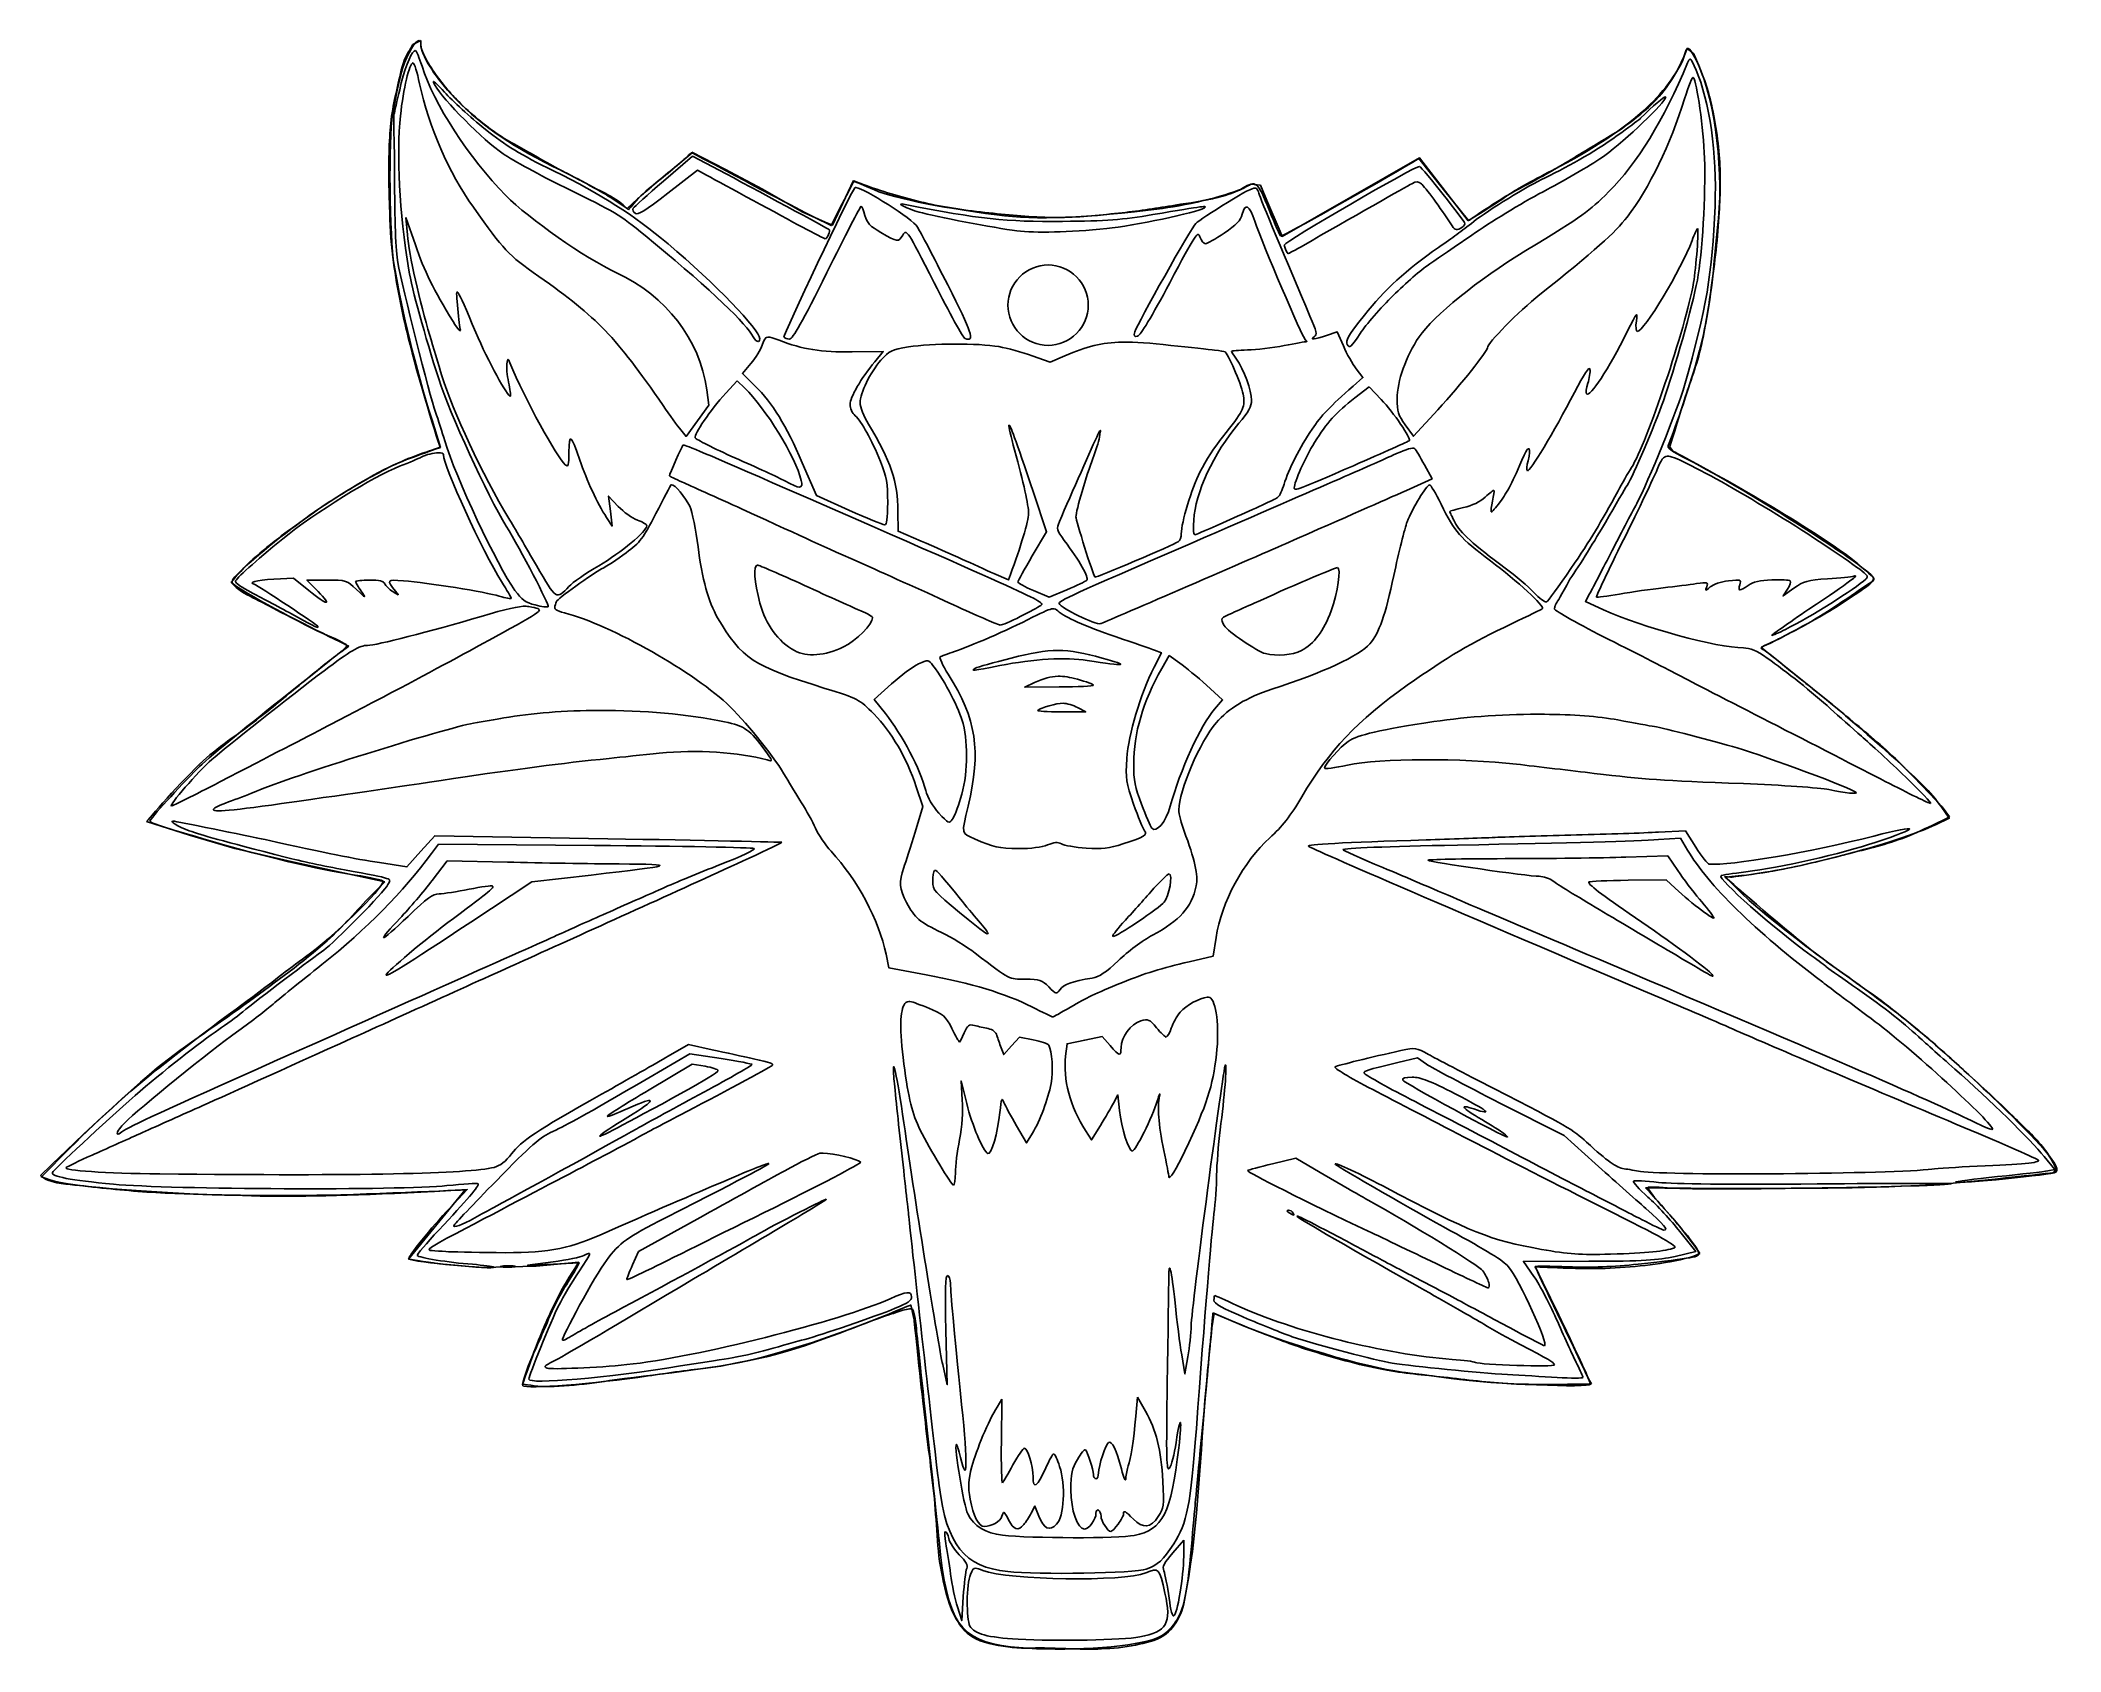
# Model space of a CAD drawing. Extents: x 19.8 to 63.7, y 6.3 to 41.3.
import ezdxf

# ---------------------------------------------------------------- set-up
doc = ezdxf.new("R2010")
doc.units = 0
doc.layers.get('0').update_dxf_attribs({"linetype": 'CONTINUOUS'})

msp = doc.modelspace()

# ---------------------------------------------------------------- linework, layer by layer
at = {"color": 1}
for points in [[(28.056857, 41.302009), (27.882674, 41.214918)], [(28.056857, 41.302009), (28.056857, 41.302009)], [(55.725108, 41.010967), (55.579589, 41.127274), (55.491944, 40.908992)], [(37.457284, 38.257096), (37.004185, 37.290265), (36.839923, 37.352001), (36.346034, 37.578549), (35.482279, 38.071888), (34.659313, 38.504041), (33.948246, 38.872803)], [(50.8226, 37.381767), (49.759306, 38.750985), (46.776129, 37.04332), (46.73534, 37.146397), (46.447052, 37.824943), (46.303187, 38.15457), (46.097582, 38.174964)], [(55.2676, 32.378938), (55.201453, 32.472091)], [(59.613382, 29.555062), (59.633776, 29.627271)], [(61.281908, 24.427657), (61.121507, 24.645936)], [(22.092708, 24.326232), (23.023711, 24.03519), (24.013143, 23.744149), (25.26385, 23.453107), (27.271376, 23.016546)], [(56.394285, 23.133403), (56.524923, 23.118521)], [(63.542443, 16.697412), (63.60418, 16.780095)], [(29.017076, 16.325342), (27.787865, 14.819424)], [(29.395208, 14.638074), (30.558825, 14.666736), (31.489825, 14.75438)], [(38.705234, 13.823377), (38.773585, 13.529578)], [(53.4993, 12.106893), (53.455756, 12.179653)]]:
    msp.add_lwpolyline(points, dxfattribs=at)
at = {"color": 7}
for points in [[(28.014965, 41.298701), (28.014965, 41.299254), (28.014965, 41.299254)], [(27.934488, 41.08373), (27.934488, 41.08373)], [(55.640221, 40.897418), (55.640221, 40.897418)], [(28.331914, 40.409041), (28.331914, 40.409041)], [(55.109951, 40.073351), (55.109951, 40.073351)], [(33.329231, 38.246073), (33.957065, 38.787366), (33.957065, 38.787366)], [(34.208421, 38.725077), (33.951553, 38.86233), (33.471996, 38.463251)], [(33.957065, 38.787366), (34.538598, 38.48034)], [(51.181993, 37.608868), (50.823701, 37.385625), (50.285715, 38.060314), (49.747178, 38.735), (49.580159, 38.635229)], [(34.2674, 38.371199), (34.06841, 38.479236), (33.426798, 37.98204)], [(49.760959, 38.565226), (49.760959, 38.564673)], [(49.760959, 38.565226), (49.760959, 38.565226)], [(32.76534, 37.858017), (32.537135, 37.652412), (32.171129, 37.893295)], [(37.513508, 38.104961), (37.513508, 38.104961)], [(46.194596, 38.093938), (46.194596, 38.093385)], [(46.194596, 38.093938), (46.194596, 38.093938)], [(27.73109, 37.456731), (27.936693, 36.856458)], [(27.76306, 37.07474), (27.73109, 37.456731), (27.73109, 37.456731)], [(37.213094, 37.748876), (36.974969, 37.278138), (36.620537, 37.452873)], [(38.517271, 37.748326), (38.517271, 37.748326)], [(55.805036, 37.21144), (55.805036, 37.21144)], [(35.599136, 34.856098), (35.599136, 34.856098)], [(43.305126, 34.745303), (43.305676, 34.745303)], [(43.305126, 34.745303), (43.305126, 34.745303)], [(47.743511, 34.890826), (47.970062, 34.970751), (48.106762, 34.66207)], [(35.316363, 33.796661), (35.044614, 34.064552), (35.230923, 34.281731)], [(37.430826, 34.532536), (38.104408, 34.540802), (37.921957, 34.319766)], [(41.344452, 34.449853), (41.731407, 34.311497), (42.053868, 34.447096)], [(34.681914, 33.635707), (34.927757, 33.905802), (34.927757, 33.905802)], [(34.927757, 33.905802), (35.096981, 33.744848)], [(48.38678, 34.164324), (48.530645, 33.975808), (48.316775, 33.788395)], [(34.267953, 33.70957), (34.313701, 33.374982), (34.06731, 33.035435), (33.820916, 32.695334), (33.702955, 32.839753)], [(48.359218, 33.535386), (48.670103, 33.776268), (48.670103, 33.776268)], [(48.670103, 33.776268), (48.932482, 33.497904)], [(28.29829, 33.048112), (28.481844, 32.458313), (28.364437, 32.41697)], [(50.161692, 33.277968), (49.630872, 32.699743), (49.453382, 32.946687)], [(33.760833, 32.509023), (33.760833, 32.509023)], [(28.43885, 32.339249), (28.43885, 32.339249)], [(37.359167, 31.095157), (36.651957, 31.411553), (36.344931, 32.125928)], [(49.8701, 32.077973), (50.036566, 31.7726), (49.478737, 31.524002)], [(49.636937, 32.441224), (49.636937, 32.441224)], [(55.145229, 32.265386), (55.145229, 32.265386)], [(33.502312, 31.648025), (33.502312, 31.648025)], [(32.087896, 30.938061), (32.210815, 30.746787), (32.173884, 31.07421), (32.136952, 31.401631), (32.346965, 31.177286)], [(41.345556, 30.101314), (41.654786, 30.626623), (41.369257, 31.477701)], [(38.928477, 30.423225), (38.42687, 30.637647), (38.425769, 31.07421)], [(35.370381, 29.901224), (35.370381, 29.901224)], [(25.617179, 29.351661), (25.283694, 29.620103), (24.857604, 29.594198)], [(26.010195, 29.574355), (25.578594, 29.574355), (25.819475, 29.328511)], [(40.870409, 29.698927), (40.825208, 29.578213), (40.509362, 29.71767)], [(47.979432, 29.846654), (47.979432, 29.846654)], [(30.341646, 29.006049), (30.341646, 29.006049)], [(42.097412, 29.364892), (41.711011, 29.205592), (41.36981, 29.350561)], [(53.45796, 29.27394), (53.368112, 29.110229), (53.762783, 28.930535)], [(57.901857, 29.40017), (57.663732, 29.230396), (57.759645, 29.377019)], [(41.794797, 28.950928), (41.794797, 28.950928)], [(39.071793, 27.820936), (39.071793, 27.820936)], [(41.904488, 28.04473), (41.904488, 28.04473)], [(43.999658, 28.051345), (44.150689, 27.99402), (43.992492, 27.679275)], [(44.157855, 27.651716), (44.320466, 27.938346), (44.320466, 27.938346)], [(44.320466, 27.938346), (44.550872, 27.772981)], [(38.151813, 26.674961), (37.910934, 26.977577), (38.286862, 27.318231)], [(41.396818, 27.347443), (41.181844, 27.25043), (41.928189, 27.253187)], [(41.905592, 27.484697), (41.905592, 27.484697)], [(45.132405, 27.289565), (45.482978, 26.972065), (45.306036, 26.769771)], [(41.966224, 26.710239), (42.506415, 26.710239), (42.33168, 26.803395)], [(42.015283, 26.898755), (42.015283, 26.898755)], [(31.929146, 26.741659), (31.929146, 26.741659)], [(52.475694, 26.658423), (52.475694, 26.658423)], [(38.823745, 25.081397), (38.965959, 24.652001), (38.79784, 24.099131)], [(60.99142, 24.264496), (61.27805, 24.400095), (61.100561, 24.653105)], [(27.153416, 23.435468), (27.750933, 23.343416), (28.054653, 23.680759), (28.358372, 24.018655), (32.120967, 23.954161)], [(28.435543, 23.835651), (28.288369, 23.636661)], [(31.832683, 23.808642), (28.435543, 23.835651), (28.435543, 23.835651)], [(54.95947, 24.096926), (55.542104, 24.127796), (55.768655, 23.768403)], [(55.434619, 23.969046), (54.96002, 23.935972)], [(55.587855, 23.709424), (55.434619, 23.969046), (55.434619, 23.969046)], [(28.301047, 23.047412), (28.625713, 23.476258), (28.625713, 23.476258)], [(28.625713, 23.476258), (29.936502, 23.444841)], [(54.248403, 23.553428), (55.156806, 23.583745), (55.156806, 23.583745)], [(55.156806, 23.583745), (55.375638, 23.261286)], [(31.756062, 23.165923), (30.464565, 23.019853), (29.137791, 22.141767)], [(39.232197, 23.267899), (39.232197, 23.267899)], [(44.321566, 23.191831), (44.321566, 23.191831)], [(55.322721, 22.876535), (55.123182, 23.060643), (54.299115, 23.052374)], [(56.759187, 22.770702), (56.414678, 23.120725), (56.759187, 23.153799)], [(45.33911, 21.808282), (45.27572, 21.400934), (44.753169, 21.280216)], [(39.039823, 20.996893), (38.229534, 21.14627), (38.167248, 21.446132)], [(38.660586, 20.41591), (38.660586, 20.41591)], [(45.146736, 20.509066), (45.146736, 20.509066)], [(33.431206, 19.227492), (33.869424, 19.483256), (34.38591, 19.369154)], [(40.668112, 19.413251), (40.72599, 19.262217), (40.896314, 19.452387), (41.066091, 19.642006), (41.365952, 19.584678)], [(42.0693, 19.232451), (42.102924, 19.500895), (42.484367, 19.578063), (42.866358, 19.655234), (43.036132, 19.459552)], [(33.904702, 19.279306), (33.012284, 18.760612)], [(33.016692, 18.499887), (33.950453, 19.053858), (33.950453, 19.053858)], [(34.580491, 19.178434), (33.904702, 19.279306), (33.904702, 19.279306)], [(33.950453, 19.053858), (34.232122, 19.00921)], [(45.546368, 19.041731), (45.546368, 19.041731)], [(49.715759, 19.190561), (49.291325, 19.089136)], [(49.917505, 19.052757), (49.715759, 19.190561), (49.715759, 19.190561)], [(39.920113, 18.197822), (39.796091, 18.69116), (39.823099, 18.282158)], [(49.604964, 18.77329), (49.604964, 18.77329)], [(43.241186, 18.047891), (43.206458, 18.385784), (43.113302, 18.211602)], [(53.579779, 16.898606), (52.903989, 17.506047), (51.511618, 18.211049)], [(41.348863, 17.554552), (41.22098, 17.34509), (41.002148, 17.718264)], [(42.827222, 17.723776), (42.634298, 17.411237), (42.502006, 17.614635)], [(20.427487, 17.230437), (19.807921, 16.60591), (19.990924, 16.539766)], [(36.802438, 17.125157), (36.802438, 17.125157)], [(46.566116, 16.89034), (47.077644, 17.011055), (47.077644, 17.011055)], [(47.077644, 17.011055), (47.726975, 16.631268)], [(63.3418, 17.045782), (63.570556, 16.76411), (63.419522, 16.735998)], [(28.354514, 16.291168), (29.062827, 16.329753), (28.681937, 15.928467)], [(46.913382, 15.881062), (46.913382, 15.881062)], [(32.656749, 14.694848), (32.784632, 14.983133), (34.061245, 15.688688)], [(55.420285, 15.420247), (55.765347, 14.982032), (55.316659, 14.878403)], [(29.958549, 14.675556), (29.958549, 14.675556)], [(30.929241, 14.760993), (30.374717, 14.684925), (30.935854, 14.711384), (31.496993, 14.737292), (31.43195, 14.616024)], [(53.445283, 14.772569), (52.022595, 14.769262), (52.250797, 14.439084)], [(45.268555, 13.465638), (45.29777, 13.639823), (45.745908, 13.447999)], [(39.398662, 12.527469), (39.498434, 12.090908), (39.469218, 13.277122)], [(44.592765, 12.739686), (44.66277, 12.322968), (44.728364, 12.697796)], [(40.580468, 11.605285), (40.684648, 11.775062), (40.684648, 11.775062)], [(40.684648, 11.775062), (40.673624, 10.84957)], [(43.594514, 11.409053), (43.630342, 11.818056), (43.630342, 11.818056)], [(43.630342, 11.818056), (43.80563, 11.514887)], [(41.48832, 9.231201), (41.40123, 9.453341), (41.322405, 9.299552)], [(39.457091, 8.89937), (39.457091, 8.89937)], [(44.398737, 8.43635), (44.636862, 8.70865), (44.636862, 8.70865)], [(44.636862, 8.70865), (44.636312, 8.354218)], [(40.114141, 8.102865), (40.114141, 8.102865)], [(39.845147, 7.481093), (39.811523, 6.962953), (39.718369, 7.263364)]]:
    msp.add_lwpolyline(points, dxfattribs=at)
at = {"color": 1}
msp.add_lwpolyline([(41.689356, 36.422338), (41.689356, 36.422338)], close=True, dxfattribs=at)
at = {"color": 7}
for points in [[(28.014965, 41.299254), (27.937684, 41.299006), (27.768718, 41.033195), (27.653368, 40.688508)], [(28.056306, 41.203894), (28.056306, 41.269615), (28.040726, 41.298783), (28.014965, 41.298701)], [(27.625807, 40.379275), (27.744008, 40.801409), (27.867649, 41.084523), (27.934488, 41.08373)], [(27.934488, 41.08373), (27.956222, 41.083476), (28.021868, 40.930336), (28.080009, 40.743076)], [(28.699023, 40.151623), (28.344077, 40.534999), (28.056306, 41.006607), (28.056306, 41.203894)], [(55.523915, 40.99002), (55.453427, 40.709175), (55.090399, 40.20078), (54.706464, 39.844596)], [(55.745504, 40.933799), (55.60916, 41.177402), (55.57314, 41.186165), (55.523915, 40.99002)], [(55.589509, 40.811427), (55.610845, 40.862388), (55.624803, 40.893532), (55.640221, 40.897418)], [(55.640221, 40.897418), (55.642479, 40.897982), (55.644522, 40.897982), (55.646836, 40.897418)], [(55.646836, 40.897418), (55.670458, 40.891547), (55.700453, 40.825036), (55.765898, 40.675278)], [(56.259786, 37.429172), (56.375785, 38.63443), (56.142357, 40.224761), (55.745504, 40.933799)], [(27.653368, 40.688508), (27.605672, 40.545986), (27.455023, 39.822168), (27.438945, 39.694666)], [(27.886532, 40.811427), (27.806566, 40.811427), (27.672043, 40.250968), (27.611476, 39.666003)], [(28.027643, 40.361636), (27.974472, 40.609156), (27.911035, 40.811427), (27.886532, 40.811427)], [(28.080009, 40.743076), (28.33254, 39.929788), (29.10139, 38.743342), (29.902325, 37.93188)], [(28.363884, 40.325257), (28.33453, 40.379134), (28.322707, 40.40768), (28.331914, 40.409041)], [(28.331914, 40.409041), (28.347266, 40.411298), (28.420901, 40.337246), (28.568385, 40.175327)], [(53.877436, 38.015664), (54.48429, 38.614612), (55.070242, 39.571402), (55.589509, 40.811427)], [(55.714084, 40.498339), (55.694893, 40.521114), (55.609033, 40.31256), (55.523364, 40.034766)], [(55.957171, 38.739961), (55.934311, 39.377775), (55.792206, 40.405705), (55.714084, 40.498339)], [(55.765898, 40.675278), (56.073652, 39.971037), (56.230825, 38.855261), (56.185373, 37.702022)], [(27.488004, 39.763017), (27.50748, 39.913484), (27.607049, 40.204444), (27.625807, 40.379275)], [(29.196769, 37.675013), (28.660773, 38.431002), (28.229453, 39.422141), (28.027643, 40.361636)], [(29.841692, 38.83918), (29.420157, 39.123637), (28.531848, 40.017023), (28.363884, 40.325257)], [(28.568385, 40.175327), (28.736702, 39.990536), (29.133614, 39.631214), (29.450882, 39.376615)], [(30.926484, 38.565777), (29.939415, 39.050866), (29.29178, 39.511393), (28.699023, 40.151623)], [(55.113259, 40.06839), (55.113259, 39.962579), (54.239168, 39.12699), (53.788138, 38.801698)], [(55.523364, 40.034766), (55.218663, 39.046692), (54.754179, 38.088892), (54.275411, 37.462796)], [(54.56921, 39.609779), (54.839088, 39.878852), (55.080755, 40.08534), (55.109951, 40.073351)], [(55.109951, 40.073351), (55.111927, 40.072505), (55.113259, 40.071184), (55.113259, 40.06839)], [(27.437843, 39.688603), (27.350466, 39.172938), (27.374479, 37.012866), (27.474223, 36.419897)], [(27.438945, 39.693562), (27.438607, 39.691869), (27.438153, 39.690523), (27.437843, 39.688603)], [(27.438945, 39.694666), (27.438892, 39.694101), (27.438994, 39.694127), (27.438945, 39.693562)], [(27.483594, 38.407027), (27.483595, 39.110703), (27.453997, 39.543428), (27.46816, 39.679784)], [(27.46816, 39.679784), (27.468696, 39.68461), (27.467552, 39.686744), (27.467609, 39.690808)], [(27.467609, 39.690808), (27.475827, 39.707431), (27.483951, 39.731702), (27.488004, 39.763017)], [(27.611476, 39.666003), (27.522467, 38.806306), (27.588603, 37.594184), (27.794479, 36.311307)], [(54.706464, 39.844596), (54.203002, 39.377524), (53.570979, 38.958743), (52.631137, 38.470417)], [(54.158555, 39.304406), (54.368576, 39.456792), (54.553403, 39.59402), (54.56921, 39.609779)], [(29.450882, 39.376615), (29.912141, 39.00647), (30.210066, 38.82438), (30.936407, 38.467659)], [(52.49168, 38.318832), (53.053271, 38.581265), (53.641916, 38.92955), (54.158555, 39.304406)], [(31.17839, 38.111024), (30.660371, 38.364899), (30.058738, 38.692712), (29.841692, 38.83918)], [(36.620537, 37.452873), (36.322807, 37.599676), (35.532946, 38.016138), (34.208421, 38.725077)], [(53.788138, 38.801698), (53.54171, 38.623968), (52.977627, 38.290396), (52.534673, 38.060314)], [(55.801728, 36.093025), (55.908654, 36.652259), (55.985159, 37.958895), (55.957171, 38.739961)], [(27.554149, 36.475018), (27.506598, 36.731098), (27.483594, 37.367303), (27.483594, 38.407027)], [(32.171129, 37.893295), (31.969809, 38.025522), (31.409965, 38.328171), (30.926484, 38.565777)], [(30.936407, 38.467659), (31.996061, 37.947239), (32.671244, 37.516672), (33.429002, 36.879059)], [(32.67053, 37.65517), (32.687491, 37.682602), (32.983785, 37.948486), (33.329231, 38.246073)], [(33.471996, 38.463251), (33.208364, 38.243518), (32.890604, 37.97103), (32.76534, 37.858017)], [(36.347688, 37.244514), (35.888318, 37.492017), (34.649938, 38.162752), (34.2674, 38.371199)], [(34.538598, 38.48034), (35.28537, 38.086417), (36.915621, 37.206846), (36.935283, 37.187186)], [(37.46445, 38.234496), (37.457422, 38.226481), (37.344082, 38.007984), (37.213094, 37.748876)], [(37.826047, 38.088423), (37.634054, 38.176931), (37.471491, 38.242517), (37.46445, 38.234496)], [(46.493907, 37.619892), (46.244798, 38.239714), (46.209529, 38.268594), (45.916785, 38.090077)], [(49.580159, 38.635229), (48.83956, 38.193718), (46.796376, 37.047178), (46.750221, 37.047178)], [(46.821327, 36.855908), (46.821327, 36.920054), (49.695614, 38.591388), (49.760959, 38.565226)], [(49.803403, 38.185437), (49.736623, 38.24086), (49.693652, 38.241619), (49.59339, 38.188745)], [(49.760959, 38.564673), (49.827186, 38.538144), (50.748737, 37.376439), (50.748737, 37.319481)], [(50.940008, 37.365229), (51.25146, 37.611566), (52.120007, 38.145147), (52.49168, 38.318832)], [(52.631137, 38.470417), (52.211097, 38.252174), (51.793453, 38.01916), (51.703441, 37.952827)], [(29.902325, 37.93188), (30.400792, 37.426866), (31.626457, 36.572077), (32.311137, 36.251775)], [(32.929048, 37.062063), (32.35391, 37.530196), (32.309743, 37.556556), (31.17839, 38.111024)], [(33.426798, 37.98204), (32.930394, 37.597585), (32.768009, 37.49833), (32.71187, 37.544925)], [(35.947505, 34.851687), (35.92298, 34.891847), (37.40424, 38.014992), (37.488151, 38.1)], [(37.488151, 38.1), (37.490408, 38.102258), (37.493756, 38.103675), (37.498074, 38.104408)], [(37.498074, 38.104408), (37.502279, 38.105255), (37.507441, 38.105692), (37.513508, 38.104961)], [(37.513508, 38.104961), (37.700799, 38.08467), (38.742256, 37.424016), (38.850756, 37.245064)], [(40.575507, 37.510751), (39.248788, 37.682901), (38.251392, 37.892352), (37.826047, 38.088423)], [(45.916785, 38.090077), (45.710695, 37.964404), (44.765468, 37.726578), (44.175494, 37.651862)], [(44.901445, 37.325543), (44.95248, 37.373506), (45.261197, 37.578465), (45.587708, 37.780846)], [(45.587708, 37.780846), (45.960386, 38.011848), (46.126205, 38.099619), (46.194596, 38.093938)], [(46.184123, 37.371294), (46.066428, 37.723843), (45.970825, 37.777968), (45.907966, 37.52839)], [(46.194596, 38.093385), (46.210372, 38.091974), (46.22093, 38.085807), (46.22767, 38.075195)], [(46.22767, 38.075195), (46.253239, 38.034866), (46.274493, 37.984628), (46.275075, 37.963297)], [(46.275075, 37.963297), (46.275921, 37.929126), (46.899963, 36.433946), (47.381914, 35.311952)], [(49.59339, 38.188745), (49.484139, 38.131121), (48.232655, 37.418749), (47.239149, 36.848742)], [(50.440057, 37.315069), (50.228088, 37.648134), (49.883777, 38.118728), (49.803403, 38.185437)], [(52.534673, 38.060314), (52.09172, 37.830232), (51.392368, 37.409975), (50.980247, 37.126553)], [(51.703441, 37.952827), (51.613435, 37.88649), (51.378956, 37.731745), (51.181993, 37.608868)], [(52.073308, 36.73409), (53.378825, 37.532375), (53.412494, 37.556773), (53.877436, 38.015664)], [(30.616703, 36.174604), (29.942756, 36.651023), (29.863457, 36.734708), (29.196769, 37.675013)], [(32.71187, 37.544925), (32.671955, 37.578064), (32.653574, 37.627741), (32.67053, 37.65517)], [(37.626507, 37.702022), (37.612142, 37.702022), (37.276984, 37.051804), (36.881813, 36.256736)], [(37.709187, 37.49752), (37.678261, 37.610031), (37.64087, 37.702022), (37.626507, 37.702022)], [(38.052045, 37.129311), (37.819547, 37.261851), (37.754772, 37.331692), (37.709187, 37.49752)], [(38.88438, 37.572487), (38.616103, 37.648233), (38.408232, 37.754052), (38.517271, 37.748326)], [(38.517271, 37.748326), (38.53285, 37.747479), (38.555267, 37.744188), (38.584519, 37.738403)], [(38.584519, 37.738403), (40.199448, 37.418682), (40.758412, 37.358241), (42.00481, 37.36909)], [(41.01152, 37.165689), (40.523414, 37.226553), (39.239342, 37.472267), (38.88438, 37.572487)], [(44.175494, 37.651862), (42.478108, 37.436902), (41.453912, 37.39677), (40.575507, 37.510751)], [(42.00481, 37.36909), (42.956951, 37.377387), (43.303611, 37.403879), (43.968238, 37.516813)], [(45.07563, 37.656824), (44.929546, 37.5634), (43.521057, 37.267185), (42.968333, 37.213647)], [(43.573567, 34.967443), (43.633633, 35.156699), (44.80269, 37.232728), (44.901445, 37.325543)], [(43.968238, 37.516813), (45.111227, 37.71103), (45.171766, 37.718303), (45.07563, 37.656824)], [(45.907966, 37.52839), (45.872933, 37.3893), (45.782958, 37.293691), (45.518807, 37.11553)], [(47.280491, 34.79822), (47.216943, 34.841406), (46.347197, 36.882804), (46.184123, 37.371294)], [(46.750221, 37.047178), (46.735913, 37.047178), (46.620523, 37.304864), (46.493907, 37.619892)], [(50.176024, 36.801888), (50.505047, 37.029811), (50.662287, 37.145572), (50.940008, 37.365229)], [(54.275411, 37.462796), (54.023968, 37.133982), (53.556354, 36.719008), (52.37813, 35.779383)], [(56.185373, 37.702022), (56.127413, 36.231378), (56.001968, 35.492704), (55.522814, 33.801623)], [(56.151199, 36.310756), (56.180499, 36.610781), (56.229464, 37.114147), (56.259786, 37.429172)], [(28.249231, 34.89303), (28.034906, 35.59646), (27.797268, 36.662724), (27.76306, 37.07474)], [(35.240296, 34.916181), (35.056606, 35.227141), (34.155674, 36.063648), (32.929048, 37.062063)], [(36.846535, 36.993711), (36.82726, 36.993994), (36.602707, 37.107111), (36.347688, 37.244514)], [(36.91599, 37.082456), (36.897081, 37.03316), (36.865831, 36.993322), (36.846535, 36.993711)], [(36.935283, 37.187186), (36.94358, 37.178889), (36.93504, 37.131755), (36.91599, 37.082456)], [(38.531602, 37.072536), (38.434972, 36.913278), (38.429844, 36.913936), (38.052045, 37.129311)], [(39.213454, 36.030738), (38.623613, 37.192718), (38.613628, 37.207721), (38.531602, 37.072536)], [(38.850756, 37.245064), (38.907511, 37.151454), (39.203712, 36.586067), (39.508354, 35.988845)], [(42.968333, 37.213647), (42.116296, 37.131114), (41.424575, 37.114181), (41.01152, 37.165689)], [(44.99019, 37.032297), (44.941597, 37.170456), (44.89601, 37.101932), (44.333143, 36.0368)], [(45.108701, 36.88402), (45.072213, 36.88402), (45.018887, 36.950687), (44.99019, 37.032297)], [(45.518807, 37.11553), (45.329752, 36.988016), (45.145195, 36.88402), (45.108701, 36.88402)], [(50.980247, 37.126553), (50.568123, 36.843135), (50.107757, 36.528962), (49.957742, 36.428164)], [(50.644558, 37.213647), (50.558085, 37.167368), (50.522985, 37.18477), (50.440057, 37.315069)], [(50.748737, 37.319481), (50.748737, 37.291961), (50.701987, 37.244381), (50.644558, 37.213647)], [(54.497001, 34.974609), (54.641936, 34.974609), (55.455038, 36.326168), (55.686523, 36.951818)], [(55.686523, 36.951818), (55.739253, 37.094332), (55.792711, 37.21144), (55.805036, 37.21144)], [(55.805036, 37.21144), (55.837669, 37.21144), (55.775081, 36.35767), (55.719046, 36.038454)], [(28.373256, 33.223398), (28.248249, 33.579), (27.653432, 35.940292), (27.554149, 36.475018)], [(27.936693, 36.856458), (28.130833, 36.28944), (28.33057, 35.88431), (28.75635, 35.192891)], [(33.429002, 36.879059), (34.445067, 36.024081), (35.420543, 35.015701), (35.420543, 34.819717)], [(46.90401, 36.665738), (46.888318, 36.665738), (46.821327, 36.819654), (46.821327, 36.855908)], [(47.239149, 36.848742), (47.06375, 36.74811), (46.912917, 36.665738), (46.90401, 36.665738)], [(48.564823, 35.334002), (48.997726, 35.880585), (49.478218, 36.318503), (50.176024, 36.801888)], [(49.75159, 34.857202), (50.068666, 35.320653), (51.023636, 36.092243), (52.073308, 36.73409)], [(27.474223, 36.419897), (27.648894, 35.381503), (27.931848, 34.223935), (28.29829, 33.048112)], [(27.794479, 36.311307), (27.856908, 35.922283), (28.146234, 34.866741), (28.443259, 33.944938)], [(33.320965, 33.365612), (32.273745, 34.883065), (31.910793, 35.259803), (30.616703, 36.174604)], [(32.311137, 36.251775), (33.389539, 35.747283), (34.118869, 34.799682), (34.267953, 33.70957)], [(36.881813, 36.256736), (36.351091, 35.188951), (36.138279, 34.810898), (36.06767, 34.810898)], [(39.883732, 34.824128), (39.84421, 34.839368), (39.54263, 35.382273), (39.213454, 36.030738)], [(44.333143, 36.0368), (43.944904, 35.302119), (43.694463, 34.886268), (43.633099, 34.874287)], [(49.957742, 36.428164), (49.807732, 36.327365), (49.462713, 36.026908), (49.191003, 35.76009)], [(55.719046, 36.038454), (55.547291, 35.060035), (54.704731, 32.548576), (54.370772, 32.019545)], [(55.064753, 33.473099), (55.308492, 34.158693), (55.693513, 35.527011), (55.801728, 36.093025)], [(55.792356, 34.347325), (55.953372, 34.907985), (56.083973, 35.622399), (56.151199, 36.310756)], [(28.848403, 35.547323), (28.811542, 35.996745), (28.805734, 36.005505), (29.25134, 34.953112)], [(39.508354, 35.988845), (40.034004, 34.958353), (40.104684, 34.738903), (39.883732, 34.824128)], [(49.191003, 35.76009), (48.919302, 35.493271), (48.595895, 35.120701), (48.471667, 34.932166)], [(52.37813, 35.779383), (51.911919, 35.407583), (51.239869, 34.726112), (51.239869, 34.625139)], [(28.75635, 35.192891), (28.86914, 35.00974), (28.928887, 34.94593), (28.910139, 35.02918)], [(28.910139, 35.02918), (28.893262, 35.104186), (28.865627, 35.337304), (28.848403, 35.547323)], [(47.381914, 35.311952), (47.526821, 34.974601), (47.541234, 34.905264), (47.473966, 34.862714)], [(48.191098, 34.690733), (48.145917, 34.77516), (48.210061, 34.886087), (48.564823, 35.334002)], [(54.279269, 34.974609), (54.492946, 35.403496), (54.507618, 35.421116), (54.477158, 35.206672)], [(54.477158, 35.206672), (54.458023, 35.072052), (54.466577, 34.974609), (54.497001, 34.974609)], [(28.514367, 34.012739), (28.441639, 34.256734), (28.322366, 34.653011), (28.249231, 34.89303)], [(29.25134, 34.953112), (29.50841, 34.346004), (29.953698, 33.526676), (30.000993, 33.573971)], [(35.420543, 34.819717), (35.420543, 34.707774), (35.337078, 34.752345), (35.240296, 34.916181)], [(35.477317, 34.682464), (35.515959, 34.799564), (35.537676, 34.851902), (35.599136, 34.856098)], [(35.599136, 34.856098), (35.646936, 34.859372), (35.719094, 34.833636), (35.842222, 34.786093)], [(35.842222, 34.786093), (36.350725, 34.589706), (36.75879, 34.524422), (37.430826, 34.532536)], [(36.06767, 34.810898), (36.015092, 34.810898), (35.961249, 34.829174), (35.947505, 34.851687)], [(38.654522, 34.641674), (39.154131, 34.722266), (40.169036, 34.725348), (40.619053, 34.647186)], [(42.053868, 34.447096), (42.534326, 34.64932), (42.847088, 34.738381), (43.305126, 34.745303)], [(43.305676, 34.745303), (43.580589, 34.749387), (43.907958, 34.724151), (44.35519, 34.675851)], [(43.633099, 34.874287), (43.558765, 34.859781), (43.545881, 34.880206), (43.573567, 34.967443)], [(46.820226, 34.67144), (47.067405, 34.718329), (47.285557, 34.757024), (47.304743, 34.757431)], [(47.304743, 34.757431), (47.323934, 34.757995), (47.312947, 34.776187), (47.280491, 34.79822)], [(47.473966, 34.862714), (47.353937, 34.78679), (47.488732, 34.800921), (47.743511, 34.890826)], [(48.471667, 34.932166), (48.273115, 34.630831), (48.239062, 34.601113), (48.191098, 34.690733)], [(49.27589, 33.510031), (49.27589, 33.896201), (49.469912, 34.445482), (49.75159, 34.857202)], [(53.391813, 33.62303), (53.471087, 33.543756), (53.866511, 34.146126), (54.279269, 34.974609)], [(29.96241, 33.873282), (29.929531, 34.026517), (29.912412, 34.208661), (29.924375, 34.277323)], [(29.924375, 34.277323), (29.945231, 34.396985), (29.948051, 34.397323), (29.991623, 34.292757)], [(29.991623, 34.292757), (30.31582, 33.514738), (31.014382, 32.231576), (31.195478, 32.081281)], [(35.230923, 34.281731), (35.333356, 34.401399), (35.444097, 34.581823), (35.477317, 34.682464)], [(37.921957, 34.319766), (37.625305, 33.961095), (37.383971, 33.544369), (37.383971, 33.389866)], [(37.602803, 33.427348), (37.60365, 33.639814), (37.820047, 34.080648), (38.057006, 34.35284)], [(38.057006, 34.35284), (38.235825, 34.558252), (38.285505, 34.582145), (38.654522, 34.641674)], [(40.619053, 34.647186), (40.805072, 34.614883), (41.131569, 34.525932), (41.344452, 34.449853)], [(44.35519, 34.675851), (44.766428, 34.631435), (45.195863, 34.585439), (45.309344, 34.573876)], [(45.309344, 34.573876), (45.422826, 34.562305), (45.524894, 34.543515), (45.535895, 34.531983)], [(45.535895, 34.531983), (45.637357, 34.425684), (45.91512, 33.762682), (45.936075, 33.576728)], [(45.675903, 34.546867), (45.676078, 34.557225), (45.832708, 34.569916), (46.023719, 34.57553)], [(45.782286, 34.378745), (45.723838, 34.460835), (45.675903, 34.536496), (45.675903, 34.546867)], [(46.112464, 33.483573), (46.112464, 33.68745), (45.938384, 34.159526), (45.782286, 34.378745)], [(46.023719, 34.57553), (46.214721, 34.581146), (46.573048, 34.624552), (46.820226, 34.67144)], [(48.106762, 34.66207), (48.181918, 34.492133), (48.307741, 34.267953), (48.38678, 34.164324)], [(51.239869, 34.625139), (51.239869, 34.544573), (50.665696, 33.827009), (50.161692, 33.277968)], [(55.174444, 32.517292), (55.240132, 32.631098), (55.636905, 33.806034), (55.792356, 34.347325)], [(28.443259, 33.944938), (28.686452, 33.190208), (29.498719, 31.42006), (29.911147, 30.746237)], [(29.969576, 30.910499), (29.397796, 31.85475), (28.738754, 33.259945), (28.514367, 34.012739)], [(30.000993, 33.573971), (30.012592, 33.585571), (29.995266, 33.720049), (29.96241, 33.873282)], [(53.129987, 33.650592), (53.341352, 34.055739), (53.455166, 34.22637), (53.46678, 34.154401)], [(53.420478, 33.851785), (53.385333, 33.745289), (53.372495, 33.642351), (53.391813, 33.62303)], [(53.46678, 34.154401), (53.476432, 34.094567), (53.455641, 33.958284), (53.420478, 33.851785)], [(34.018251, 32.666119), (33.987907, 32.743834), (34.342462, 33.262025), (34.681914, 33.635707)], [(35.096981, 33.744848), (35.546157, 33.3172), (36.206577, 32.238947), (36.323984, 31.742284)], [(36.344931, 32.125928), (35.991591, 32.947472), (35.702514, 33.416638), (35.316363, 33.796661)], [(37.383971, 33.389866), (37.383971, 33.310683), (37.433589, 33.201697), (37.493662, 33.14733)], [(37.787461, 32.963225), (37.685839, 33.132164), (37.602222, 33.341268), (37.602803, 33.427348)], [(45.936075, 33.576728), (45.966081, 33.310548), (45.932877, 33.245428), (45.480772, 32.683758)], [(45.836857, 32.981415), (46.044556, 33.226654), (46.112464, 33.349511), (46.112464, 33.483573)], [(48.316775, 33.788395), (47.82303, 33.354188), (47.622677, 33.143467), (47.426011, 32.853534)], [(47.478377, 32.561389), (47.752367, 33.000736), (47.944766, 33.213988), (48.359218, 33.535386)], [(48.932482, 33.497904), (49.193904, 33.220386), (49.586111, 32.647817), (49.543781, 32.605486)], [(49.453382, 32.946687), (49.30212, 33.157374), (49.27589, 33.240023), (49.27589, 33.510031)], [(52.109136, 31.94954), (52.15846, 31.919057), (52.680133, 32.788287), (53.129987, 33.650592)], [(54.273207, 31.628182), (54.417959, 31.865344), (54.856908, 32.888462), (55.064753, 33.473099)], [(55.522814, 33.801623), (55.387915, 33.325556), (54.722203, 31.682803), (54.48377, 31.237922)], [(28.573346, 32.601628), (28.520192, 32.781644), (28.430192, 33.061442), (28.373256, 33.223398)], [(33.702955, 32.839753), (33.637827, 32.918933), (33.465897, 33.155594), (33.320965, 33.365612)], [(37.493662, 33.14733), (37.640339, 33.01459), (37.850998, 32.632325), (38.043776, 32.150183)], [(38.425769, 31.07421), (38.424076, 31.7031), (38.268777, 32.163072), (37.787461, 32.963225)], [(40.838989, 32.938421), (40.827672, 32.927104), (40.882048, 32.686769), (40.959704, 32.404843)], [(41.369257, 31.477701), (40.967587, 32.673555), (40.86258, 32.962012), (40.838989, 32.938421)], [(44.857348, 30.879079), (44.880886, 31.461179), (45.285745, 32.330709), (45.836857, 32.981415)], [(30.09911, 29.350008), (29.71918, 29.870911), (28.803439, 31.822393), (28.573346, 32.601628)], [(31.2743, 32.360195), (31.2743, 32.775872), (31.32221, 32.740645), (31.511325, 32.183256)], [(33.456564, 31.843156), (33.456564, 31.871833), (33.729986, 32.484238), (33.753117, 32.507369)], [(33.753117, 32.507369), (33.754528, 32.50878), (33.756713, 32.509305), (33.760833, 32.509023)], [(33.760833, 32.509023), (33.822767, 32.507047), (34.236908, 32.330943), (36.020265, 31.551564)], [(34.882006, 32.231762), (34.420883, 32.435117), (34.032122, 32.630584), (34.018251, 32.666119)], [(42.773755, 32.738328), (42.645917, 32.474078), (42.196938, 31.459898), (41.936458, 30.846559)], [(42.663511, 32.219635), (42.722631, 32.369647), (42.786379, 32.578746), (42.805175, 32.683758)], [(42.805175, 32.683758), (42.837219, 32.862768), (42.835607, 32.866195), (42.773755, 32.738328)], [(45.480772, 32.683758), (45.323802, 32.488739), (45.105876, 32.151106), (44.996806, 31.933555)], [(47.426011, 32.853534), (47.168418, 32.473784), (46.910467, 31.967221), (46.818573, 31.660152)], [(47.039609, 31.579673), (47.039609, 31.706202), (47.279298, 32.242176), (47.478377, 32.561389)], [(49.543781, 32.605486), (49.531504, 32.593209), (48.982768, 32.347764), (48.324493, 32.060334)], [(52.035273, 32.286332), (52.140166, 32.52847), (52.198041, 32.448997), (52.120713, 32.168925)], [(55.596674, 32.193176), (55.217376, 32.386064), (55.135201, 32.44931), (55.174444, 32.517292)], [(27.828655, 32.225147), (26.901534, 31.893343), (25.313365, 30.845407), (24.212131, 29.838938)], [(27.592183, 32.049311), (27.802204, 32.130007), (28.014108, 32.218043), (28.062921, 32.244992)], [(28.364437, 32.41697), (28.299797, 32.393969), (28.058609, 32.307443), (27.828655, 32.225147)], [(28.062921, 32.244992), (28.169152, 32.303638), (28.331902, 32.339136), (28.43885, 32.339249)], [(28.43885, 32.339249), (28.503019, 32.339308), (28.546888, 32.327136), (28.546888, 32.29901)], [(28.546888, 32.29901), (28.546888, 32.054461), (29.40278, 30.185143), (29.809722, 29.540731)], [(31.195478, 32.081281), (31.263302, 32.024997), (31.2743, 32.064878), (31.2743, 32.360195)], [(31.511325, 32.183256), (31.663908, 31.733527), (31.889985, 31.245336), (32.087896, 30.938061)], [(35.965694, 31.729053), (35.830682, 31.802364), (35.343126, 32.028409), (34.882006, 32.231762)], [(38.043776, 32.150183), (38.177735, 31.815157), (38.202526, 31.677037), (38.202526, 31.263827)], [(40.959704, 32.404843), (41.158197, 31.684242), (41.262546, 31.211167), (41.26563, 31.014678)], [(42.293647, 30.950738), (42.293881, 31.074157), (42.526097, 31.870952), (42.663511, 32.219635)], [(44.775769, 30.365347), (47.941264, 31.736154), (48.777057, 32.100802), (49.182184, 32.287986)], [(48.324493, 32.060334), (47.116009, 31.532663), (47.039609, 31.504345), (47.039609, 31.579673)], [(49.182184, 32.287986), (49.406299, 32.391536), (49.577955, 32.448864), (49.636937, 32.441224)], [(49.636937, 32.441224), (49.645375, 32.440095), (49.651485, 32.437318), (49.655126, 32.433508)], [(49.655126, 32.433508), (49.681796, 32.405879), (49.778545, 32.245949), (49.8701, 32.077973)], [(51.515478, 31.27375), (51.674401, 31.489543), (51.776401, 31.688772), (52.035273, 32.286332)], [(52.120713, 32.168925), (52.091291, 32.062361), (52.086216, 31.96371), (52.109136, 31.94954)], [(54.926397, 31.974344), (55.019219, 32.197065), (55.060503, 32.25879), (55.145229, 32.265386)], [(55.145229, 32.265386), (55.157336, 32.266232), (55.17022, 32.265916), (55.184367, 32.264835)], [(55.184367, 32.264835), (55.450345, 32.246181), (57.482438, 31.081032), (58.686237, 30.256757)], [(59.640941, 29.606325), (59.640938, 29.7762), (56.891228, 31.534851), (55.596674, 32.193176)], [(25.056042, 30.472834), (25.749554, 31.037423), (27.029691, 31.833188), (27.592183, 32.049311)], [(33.163868, 31.01964), (33.332973, 31.349668), (33.480245, 31.629892), (33.491289, 31.642513)], [(33.743194, 31.700941), (33.585681, 31.768635), (33.456564, 31.832705), (33.456564, 31.843156)], [(33.491289, 31.642513), (33.494111, 31.645702), (33.497853, 31.647517), (33.502312, 31.648025)], [(33.502312, 31.648025), (33.568871, 31.65556), (33.811007, 31.374788), (33.898637, 31.180044)], [(35.038549, 31.116103), (34.483506, 31.370242), (33.900705, 31.633245), (33.743194, 31.700941)], [(36.323984, 31.742284), (36.368784, 31.552797), (36.294791, 31.55035), (35.965694, 31.729053)], [(44.996806, 31.933555), (44.804765, 31.550523), (44.585049, 30.82859), (44.585049, 30.581425)], [(46.818573, 31.660152), (46.780309, 31.532282), (46.720565, 31.404083), (46.685731, 31.375175)], [(49.494172, 30.841047), (49.602576, 31.12634), (49.917734, 31.646924), (49.981996, 31.646924)], [(49.981996, 31.646924), (50.003783, 31.646924), (50.115682, 31.456661), (50.231147, 31.224141)], [(53.804123, 30.82892), (54.022724, 31.203951), (54.233803, 31.563626), (54.273207, 31.628182)], [(54.370772, 32.019545), (54.292074, 31.894887), (54.160087, 31.667766), (54.077526, 31.515183)], [(54.196036, 30.449131), (54.529039, 31.122973), (54.857633, 31.809329), (54.926397, 31.974344)], [(33.898637, 31.180044), (33.953484, 31.058155), (34.035009, 30.660859), (34.079987, 30.297549)], [(36.020265, 31.551564), (41.607356, 29.109842), (41.637263, 29.096132), (41.52856, 29.023138)], [(38.202526, 31.263827), (38.202526, 30.907203), (38.183848, 30.775235), (38.134174, 30.777104)], [(46.685731, 31.375175), (46.650893, 31.346261), (46.256047, 31.160048), (45.808194, 30.961762)], [(49.478737, 31.524002), (48.941863, 31.28439), (48.239553, 30.974871), (46.848889, 30.365347)], [(50.231147, 31.224141), (50.536675, 30.608913), (50.631584, 30.500106), (51.30877, 29.991073)], [(50.719522, 31.150828), (50.909999, 31.193452), (51.080077, 31.27614), (51.190813, 31.379583)], [(51.190813, 31.379583), (51.286083, 31.468576), (51.371751, 31.533778), (51.38098, 31.524552)], [(51.34901, 31.292492), (51.322311, 31.174165), (51.309767, 31.068256), (51.320898, 31.057122)], [(51.320898, 31.057122), (51.332045, 31.046002), (51.419523, 31.143448), (51.515478, 31.27375)], [(51.38098, 31.524552), (51.390209, 31.515324), (51.375694, 31.410817), (51.34901, 31.292492)], [(54.077526, 31.515183), (53.69063, 30.800181), (53.495183, 30.477917), (53.052816, 29.823503)], [(54.48377, 31.237922), (54.371209, 31.027903), (54.114463, 30.537099), (53.913264, 30.147065)], [(29.911147, 30.746237), (30.223581, 30.235776), (30.853944, 29.026118), (30.823408, 28.995576)], [(30.567091, 29.890751), (30.347525, 30.271537), (30.078576, 30.730484), (29.969576, 30.910499)], [(32.96543, 30.753403), (32.96543, 30.636306), (32.410612, 30.174624), (31.924735, 29.887994)], [(32.346965, 31.177286), (32.462292, 31.053907), (32.648418, 30.920346), (32.760928, 30.880183)], [(32.515638, 30.166908), (32.823396, 30.395243), (32.886317, 30.477954), (33.163868, 31.01964)], [(32.760928, 30.880183), (32.873439, 30.84002), (32.96543, 30.782895), (32.96543, 30.753403)], [(37.789666, 29.869254), (36.625626, 30.389384), (36.575317, 30.41247), (35.038549, 31.116103)], [(38.134174, 30.777104), (38.096667, 30.778515), (37.747984, 30.921325), (37.359167, 31.095157)], [(41.26563, 31.014678), (41.267888, 30.875571), (41.084184, 30.264972), (40.870409, 29.698927)], [(41.936458, 30.846559), (41.866972, 30.68294), (41.872566, 30.660492), (42.039534, 30.437557)], [(42.705954, 29.639395), (42.662565, 29.700835), (42.293644, 30.874772), (42.293647, 30.950738)], [(44.9257, 30.573156), (44.847177, 30.540328), (44.844205, 30.554092), (44.857348, 30.879079)], [(45.808194, 30.961762), (45.360347, 30.763475), (44.963201, 30.588831), (44.9257, 30.573156)], [(49.204231, 29.675226), (49.308707, 30.171698), (49.439076, 30.696055), (49.494172, 30.841047)], [(50.421867, 31.063187), (50.421867, 31.074617), (50.555652, 31.114153), (50.719522, 31.150828)], [(50.528801, 30.832227), (50.469814, 30.947857), (50.421867, 31.051762), (50.421867, 31.063187)], [(51.621862, 29.835077), (50.942723, 30.336724), (50.641563, 30.611202), (50.528801, 30.832227)], [(53.032973, 29.59144), (53.238595, 29.896954), (53.585514, 30.453886), (53.804123, 30.82892)], [(24.023615, 29.545139), (24.027973, 29.600279), (24.453266, 29.982112), (25.056042, 30.472834)], [(39.811523, 30.032966), (39.601504, 30.129522), (39.204254, 30.305163), (38.928477, 30.423225)], [(41.927089, 29.065581), (41.909788, 29.117482), (42.197432, 29.248811), (44.775769, 30.365347)], [(42.039534, 30.437557), (42.370256, 29.995969), (42.582948, 29.623329), (42.532873, 29.573251)], [(44.516698, 30.408341), (44.43104, 30.342781), (42.721818, 29.616931), (42.705954, 29.639395)], [(44.585049, 30.581425), (44.585049, 30.514891), (44.554199, 30.437049), (44.516698, 30.408341)], [(46.848889, 30.365347), (46.488855, 30.207545), (45.457564, 29.758829), (44.557487, 29.36875)], [(53.607341, 29.206692), (53.597886, 29.216147), (53.863031, 29.775288), (54.196036, 30.449131)], [(31.2743, 29.438202), (30.998761, 29.141375), (30.999461, 29.140929), (30.567091, 29.890751)], [(31.924735, 29.887994), (31.64229, 29.721373), (31.349309, 29.519002), (31.2743, 29.438202)], [(31.983714, 29.817991), (32.088723, 29.870733), (32.328132, 30.027795), (32.515638, 30.166908)], [(34.079987, 30.297549), (34.164394, 29.615762), (34.310004, 29.087976), (34.505525, 28.755797)], [(35.426055, 29.074401), (35.301343, 29.536573), (35.276776, 29.901224), (35.370381, 29.901224)], [(35.370381, 29.901224), (35.402873, 29.901224), (35.86338, 29.702732), (36.393436, 29.459702)], [(39.726636, 28.993372), (39.259744, 29.20792), (38.387867, 29.601962), (37.789666, 29.869254)], [(40.509362, 29.71767), (40.335674, 29.794443), (40.021541, 29.936409), (39.811523, 30.032966)], [(41.032464, 29.535769), (41.034724, 29.557924), (41.175457, 29.812293), (41.345556, 30.101314)], [(51.30877, 29.991073), (51.886059, 29.557133), (52.489642, 29.00253), (52.436559, 28.954786)], [(53.913264, 30.147065), (53.712059, 29.757031), (53.507194, 29.363947), (53.45796, 29.27394)], [(58.686237, 30.256757), (59.544989, 29.668744), (59.542717, 29.670381), (59.464002, 29.598056)], [(24.212131, 29.838938), (23.961788, 29.610143), (23.917154, 29.544408), (23.975109, 29.490018)], [(23.975109, 29.490018), (24.115292, 29.358455), (25.587475, 28.555462), (26.026181, 28.371049)], [(24.360408, 29.312526), (24.172895, 29.409311), (24.021172, 29.514078), (24.023615, 29.545139)], [(24.857604, 29.594198), (24.457366, 29.569757), (24.303372, 29.5307), (24.428759, 29.485057)], [(24.428759, 29.485057), (24.524878, 29.45007), (25.819474, 28.593632), (25.819475, 28.565077)], [(26.657873, 29.3693), (26.445927, 29.570291), (26.434477, 29.574355), (26.010195, 29.574355)], [(26.939544, 29.574355), (26.773589, 29.574355), (26.638029, 29.559713), (26.63803, 29.541831)], [(26.63803, 29.541831), (26.63803, 29.523967), (26.691117, 29.431971), (26.75599, 29.33733)], [(27.271376, 29.49553), (27.250167, 29.5508), (27.151845, 29.574355), (26.939544, 29.574355)], [(27.447213, 29.323549), (27.367225, 29.374998), (27.287959, 29.452324), (27.271376, 29.49553)], [(27.680378, 29.55947), (27.30996, 29.589479), (27.300587, 29.577786), (27.505091, 29.334023)], [(29.760664, 29.227089), (29.468199, 29.315554), (28.208272, 29.516705), (27.680378, 29.55947)], [(29.809722, 29.540731), (29.925447, 29.357472), (30.019735, 29.194354), (30.019735, 29.17803)], [(31.002001, 29.110229), (31.002001, 29.149401), (31.804497, 29.727974), (31.983714, 29.817991)], [(36.393436, 29.459702), (36.923492, 29.216669), (37.473523, 28.967828), (37.616034, 28.906831)], [(41.36981, 29.350561), (41.182197, 29.430198), (41.03037, 29.513626), (41.032464, 29.535769)], [(42.532873, 29.573251), (42.505921, 29.546327), (42.310005, 29.452559), (42.097412, 29.364892)], [(46.167034, 29.071646), (46.8808, 29.398056), (47.929724, 29.846654), (47.979432, 29.846654)], [(47.979432, 29.846654), (48.066003, 29.846654), (47.98623, 29.305504), (47.840525, 28.904077)], [(48.683884, 28.191353), (48.883522, 28.418087), (49.02397, 28.818586), (49.204231, 29.675226)], [(52.246939, 29.307564), (52.127994, 29.43159), (51.846881, 29.668868), (51.621862, 29.835077)], [(53.052816, 29.823503), (52.790691, 29.435719), (52.550859, 29.110418), (52.519792, 29.100309)], [(52.691769, 28.950378), (52.749106, 29.131017), (52.634233, 28.860473), (53.032973, 29.59144)], [(55.782436, 29.497184), (55.639262, 29.476694), (55.313707, 29.436452), (55.058688, 29.407335)], [(56.005126, 29.43159), (56.039856, 29.526464), (56.022116, 29.531502), (55.782436, 29.497184)], [(56.078436, 29.426075), (55.971683, 29.332532), (55.968804, 29.332383), (56.005126, 29.43159)], [(56.475864, 29.556716), (56.318254, 29.538061), (56.139416, 29.479505), (56.078436, 29.426075)], [(56.725013, 29.47348), (56.760785, 29.586194), (56.750859, 29.589287), (56.475864, 29.556716)], [(56.907464, 29.460802), (56.717923, 29.325832), (56.67905, 29.328663), (56.725013, 29.47348)], [(57.420095, 29.578763), (57.163061, 29.56945), (57.011065, 29.534572), (56.907464, 29.460802)], [(57.820828, 29.557816), (57.80175, 29.576895), (57.62119, 29.586055), (57.420095, 29.578763)], [(59.464002, 29.598056), (59.220873, 29.374665), (58.251705, 28.766558), (57.717752, 28.50224)], [(57.759645, 29.377019), (57.812322, 29.457421), (57.839898, 29.538749), (57.820828, 29.557816)], [(58.631667, 29.603017), (58.198238, 29.573454), (58.11233, 29.549877), (57.901857, 29.40017)], [(58.225972, 28.941008), (59.157356, 29.568419), (59.327869, 29.693438), (59.20438, 29.659241)], [(59.20438, 29.659241), (59.159377, 29.646767), (58.901688, 29.621435), (58.631667, 29.603017)], [(59.43589, 29.40127), (59.548401, 29.476895), (59.640941, 29.569283), (59.640941, 29.606325)], [(25.246762, 28.83793), (24.946734, 29.002129), (24.547927, 29.215738), (24.360408, 29.312526)], [(25.819475, 29.328511), (26.137826, 29.004133), (26.033593, 29.016122), (25.617179, 29.351661)], [(26.75599, 29.33733), (26.870245, 29.17065), (26.866828, 29.171146), (26.657873, 29.3693)], [(27.505091, 29.334023), (27.590044, 29.232753), (27.588952, 29.232397), (27.447213, 29.323549)], [(29.365442, 28.784463), (29.919868, 28.949122), (30.18764, 29.011011), (30.341646, 29.006049)], [(30.019735, 29.17803), (30.019735, 29.161717), (29.903177, 29.183979), (29.760664, 29.227089)], [(30.401175, 28.999987), (30.760834, 28.932773), (30.792883, 28.964407), (29.829015, 28.430581)], [(30.539532, 29.034161), (30.330688, 29.086748), (30.247965, 29.145921), (30.09911, 29.350008)], [(30.341646, 29.006049), (30.36366, 29.005203), (30.383328, 29.003289), (30.401175, 28.999987)], [(30.823408, 28.995576), (30.808817, 28.980985), (30.681001, 28.998401), (30.539532, 29.034161)], [(31.174532, 28.864388), (30.998487, 28.910336), (30.946324, 28.947581), (30.970031, 29.009357)], [(30.970031, 29.009357), (30.987529, 29.054984), (31.002001, 29.100337), (31.002001, 29.110229)], [(36.176811, 28.04418), (35.817443, 28.239726), (35.553625, 28.601614), (35.426055, 29.074401)], [(40.644961, 28.5976), (40.606709, 28.600564), (40.193533, 28.778821), (39.726636, 28.993372)], [(41.52856, 29.023138), (41.484465, 28.99353), (41.283292, 28.884903), (41.081523, 28.781155)], [(42.826119, 28.627917), (42.728792, 28.5953), (41.958898, 28.970153), (41.927089, 29.065581)], [(44.557487, 29.36875), (43.657407, 28.978668), (42.878231, 28.645381), (42.826119, 28.627917)], [(45.689684, 28.859426), (45.817195, 28.914381), (46.032022, 29.009904), (46.167034, 29.071646)], [(52.519792, 29.100309), (52.488727, 29.090205), (52.365885, 29.183539), (52.246939, 29.307564)], [(54.109496, 29.271736), (53.842708, 29.226439), (53.616798, 29.197238), (53.607341, 29.206692)], [(55.058688, 29.407335), (54.803667, 29.378221), (54.376286, 29.31703), (54.109496, 29.271736)], [(57.240399, 28.136232), (57.554495, 28.271318), (58.634661, 28.859387), (58.903966, 29.04188)], [(58.903966, 29.04188), (59.083981, 29.163871), (59.323382, 29.325646), (59.43589, 29.40127)], [(25.819475, 28.565077), (25.819475, 28.523624), (25.830245, 28.518601), (25.246762, 28.83793)], [(26.895998, 28.156075), (27.084111, 28.156357), (28.248963, 28.45288), (29.365442, 28.784463)], [(34.776723, 26.821034), (34.026596, 27.560456), (32.200063, 28.596706), (31.174532, 28.864388)], [(34.505525, 28.755797), (35.031127, 27.862838), (35.262256, 27.710954), (36.838819, 27.222317)], [(37.875103, 28.756901), (37.875103, 28.616413), (37.518538, 28.258454), (37.245064, 28.124658)], [(37.616034, 28.906831), (37.758545, 28.845837), (37.875103, 28.778403), (37.875103, 28.756901)], [(39.652222, 28.021579), (39.999062, 28.136556), (40.781746, 28.479581), (41.352171, 28.76627)], [(41.081523, 28.781155), (40.879753, 28.67741), (40.683211, 28.594631), (40.644961, 28.5976)], [(41.352171, 28.76627), (41.609018, 28.895356), (41.723544, 28.948044), (41.794797, 28.950928)], [(41.794797, 28.950928), (41.837548, 28.952622), (41.86498, 28.936318), (41.897873, 28.907382)], [(41.897873, 28.907382), (42.064596, 28.760793), (42.463206, 28.583278), (43.166769, 28.342387)], [(45.516049, 28.584923), (45.431247, 28.743377), (45.435647, 28.749944), (45.689684, 28.859426)], [(46.412325, 27.977482), (46.235369, 28.021901), (45.579456, 28.46644), (45.516049, 28.584923)], [(47.840525, 28.904077), (47.684148, 28.47327), (47.465003, 28.18023), (47.196155, 28.043076)], [(51.759115, 28.624059), (50.883566, 28.209861), (50.372402, 27.908524), (49.494172, 27.288465)], [(52.436559, 28.954786), (52.423379, 28.942933), (52.118554, 28.794098), (51.759115, 28.624059)], [(53.877986, 28.283958), (53.24372, 28.603056), (52.709897, 28.903148), (52.691769, 28.950378)], [(53.762783, 28.930535), (54.606667, 28.54544), (56.234195, 28.101507), (56.801631, 28.101507)], [(57.421749, 28.373807), (57.401147, 28.373807), (57.762958, 28.629102), (58.225972, 28.941008)], [(26.459987, 28.145051), (26.452912, 28.124082), (25.797044, 27.596344), (25.003125, 26.972618)], [(25.950113, 27.604311), (26.513252, 28.031731), (26.726005, 28.155784), (26.895998, 28.156075)], [(26.026181, 28.371049), (26.27184, 28.267781), (26.467057, 28.166026), (26.459987, 28.145051)], [(29.829015, 28.430581), (29.056604, 28.002792), (28.366404, 27.630566), (27.429023, 27.136327)], [(37.245064, 28.124658), (36.841608, 27.927266), (36.446121, 27.897638), (36.176811, 28.04418)], [(43.166769, 28.342387), (43.5418, 28.213981), (43.916473, 28.083025), (43.999658, 28.051345)], [(46.549028, 27.201924), (47.677172, 27.568917), (48.45188, 27.927864), (48.683884, 28.191353)], [(55.41312, 27.501232), (55.203101, 27.612698), (54.512247, 27.964861), (53.877986, 28.283958)], [(57.226067, 28.069534), (57.176461, 28.092761), (57.180133, 28.110307), (57.240399, 28.136232)], [(57.717752, 28.50224), (57.575385, 28.431767), (57.442365, 28.373807), (57.421749, 28.373807)], [(38.286862, 27.318231), (38.493646, 27.50566), (38.758052, 27.701754), (38.874457, 27.754241)], [(38.874457, 27.754241), (38.979924, 27.801801), (39.032606, 27.825703), (39.071793, 27.820936)], [(39.071793, 27.820936), (39.110979, 27.816169), (39.136749, 27.783251), (39.186996, 27.716757)], [(39.186996, 27.716757), (39.457926, 27.358224), (39.756292, 26.78257), (39.840738, 26.456129)], [(39.519931, 27.52769), (39.398372, 27.721568), (39.318548, 27.891952), (39.341888, 27.906376)], [(39.341888, 27.906376), (39.365228, 27.920798), (39.504626, 27.972653), (39.652222, 28.021579)], [(40.111937, 27.659432), (39.994374, 27.593315), (40.039425, 27.598438), (40.637796, 27.716206)], [(40.888048, 27.881021), (40.506021, 27.78462), (40.156943, 27.684741), (40.111937, 27.659432)], [(40.637796, 27.716206), (41.378522, 27.861994), (42.079026, 27.903331), (42.538938, 27.828655)], [(41.904488, 28.04473), (41.616974, 28.044704), (41.320243, 27.990083), (40.888048, 27.881021)], [(42.866358, 27.881021), (42.470245, 27.99001), (42.192005, 28.044755), (41.904488, 28.04473)], [(42.538938, 27.828655), (43.383894, 27.691455), (43.492316, 27.708792), (42.866358, 27.881021)], [(43.992492, 27.679275), (43.689332, 27.078071), (43.434579, 26.22662), (43.400486, 25.700411)], [(44.550872, 27.772981), (44.677567, 27.681995), (44.939385, 27.464362), (45.132405, 27.289565)], [(47.196155, 28.043076), (46.999827, 27.942915), (46.662727, 27.914631), (46.412325, 27.977482)], [(56.801631, 28.101507), (56.950015, 28.101507), (57.088574, 28.042427), (57.319774, 27.880468)], [(57.580499, 27.799992), (57.422517, 27.930816), (57.263101, 28.052189), (57.226067, 28.069534)], [(57.319774, 27.880468), (57.736097, 27.588837), (58.302031, 27.135441), (58.695607, 26.778591)], [(58.494964, 27.064118), (58.149933, 27.33811), (57.738481, 27.669168), (57.580499, 27.799992)], [(23.511537, 25.67616), (23.823806, 25.947201), (25.194841, 27.031064), (25.950113, 27.604311)], [(39.95043, 24.664678), (40.235166, 25.874167), (40.133445, 26.5492), (39.519931, 27.52769)], [(41.905592, 27.484697), (41.745902, 27.481395), (41.596714, 27.437244), (41.396818, 27.347443)], [(42.325617, 27.420203), (42.160653, 27.464856), (42.029789, 27.487256), (41.905592, 27.484697)], [(41.928189, 27.253187), (42.338885, 27.254598), (42.675088, 27.271509), (42.675088, 27.290669)], [(42.675088, 27.290669), (42.675203, 27.309832), (42.518203, 27.368071), (42.325617, 27.420203)], [(43.549313, 25.576389), (43.550724, 26.246582), (43.753425, 26.938786), (44.157855, 27.651716)], [(49.494172, 27.288465), (48.40734, 26.521128), (47.802964, 25.881626), (47.203871, 24.865322)], [(57.377101, 26.489203), (56.507027, 26.934482), (55.623141, 27.389768), (55.41312, 27.501232)], [(25.003125, 26.972618), (24.209206, 26.348893), (23.399318, 25.678607), (23.202856, 25.483233)], [(27.429023, 27.136327), (26.436355, 26.612935), (25.956308, 26.362925), (23.685169, 25.189437)], [(35.994357, 25.287001), (35.766299, 25.687759), (35.189606, 26.41405), (34.776723, 26.821034)], [(36.838819, 27.222317), (37.56384, 26.997609), (37.580022, 26.988953), (37.905422, 26.661181)], [(42.015283, 26.898755), (41.872806, 26.901013), (41.535948, 26.806378), (41.464619, 26.743863)], [(42.33168, 26.803395), (42.235659, 26.854641), (42.093312, 26.897494), (42.015283, 26.898755)], [(45.341314, 26.473215), (45.608875, 26.785804), (46.005138, 27.024996), (46.549028, 27.201924)], [(60.727387, 25.099035), (60.261954, 25.558499), (59.072738, 26.605306), (58.494964, 27.064118)], [(24.483329, 24.988794), (25.164349, 25.288344), (28.597767, 26.362104), (29.201731, 26.464395)], [(29.201731, 26.464395), (29.396749, 26.497424), (29.691011, 26.54863), (29.856024, 26.577948)], [(29.856024, 26.577948), (30.462093, 26.685627), (31.187348, 26.739636), (31.929146, 26.741659)], [(31.929146, 26.741659), (32.882888, 26.744199), (33.864691, 26.660718), (34.658213, 26.495265)], [(34.658213, 26.495265), (35.09301, 26.404607), (35.219335, 26.315213), (35.532991, 25.878454)], [(37.905422, 26.661181), (38.282962, 26.280889), (38.615744, 25.708697), (38.823745, 25.081397)], [(39.030453, 25.002022), (38.916745, 25.453586), (38.513323, 26.221738), (38.151813, 26.674961)], [(39.840738, 26.456129), (39.960127, 25.99462), (39.937961, 25.311495), (39.788372, 24.827286)], [(41.464619, 26.743863), (41.443622, 26.725462), (41.669185, 26.710239), (41.966224, 26.710239)], [(45.306036, 26.769771), (45.009573, 26.432123), (44.555133, 25.436901), (44.343616, 24.661924)], [(44.530478, 24.582549), (44.531325, 24.988816), (44.994339, 26.067853), (45.341314, 26.473215)], [(48.212595, 26.069174), (48.430767, 26.214869), (48.894269, 26.321989), (50.07019, 26.498573)], [(50.07019, 26.498573), (50.81666, 26.610668), (51.686389, 26.66448), (52.475694, 26.658423)], [(52.475694, 26.658423), (53.089596, 26.65371), (53.65474, 26.613101), (54.076425, 26.534951)], [(54.076425, 26.534951), (54.421456, 26.471008), (54.777409, 26.406399), (54.867418, 26.391636)], [(54.867418, 26.391636), (55.068936, 26.35859), (56.150504, 26.080226), (56.667688, 25.928063)], [(59.886232, 25.20046), (59.376191, 25.463906), (58.247176, 26.043921), (57.377101, 26.489203)], [(58.695607, 26.778591), (58.870503, 26.620007), (59.173076, 26.352376), (59.368092, 26.183827)], [(47.693902, 25.487091), (47.693902, 25.561188), (48.049998, 25.960589), (48.212595, 26.069174)], [(56.667688, 25.928063), (57.311758, 25.738568), (59.171916, 25.042757), (59.253989, 24.960682)], [(59.368092, 26.183827), (59.56311, 26.015275), (59.992765, 25.617686), (60.322796, 25.300229)], [(23.202856, 25.483233), (22.80928, 25.091836), (22.164963, 24.380083), (22.164917, 24.336705)], [(22.635655, 24.664678), (22.562155, 24.664678), (23.215191, 25.418948), (23.511537, 25.67616)], [(32.147425, 25.699861), (31.099117, 25.592154), (30.134077, 25.467053), (28.76517, 25.261646)], [(33.238282, 25.811757), (32.893251, 25.776098), (32.402447, 25.726063), (32.147425, 25.699861)], [(35.580396, 25.666237), (34.972907, 25.837989), (34.046679, 25.895297), (33.238282, 25.811757)], [(35.532991, 25.878454), (35.708249, 25.634414), (35.709727, 25.629672), (35.580396, 25.666237)], [(43.400486, 25.700411), (43.37105, 25.246087), (43.380787, 25.178588), (43.547659, 24.707122)], [(43.71964, 24.703814), (43.580521, 25.068474), (43.548675, 25.231053), (43.549313, 25.576389)], [(48.198814, 25.554892), (47.921291, 25.496252), (47.693902, 25.465786), (47.693902, 25.487091)], [(51.867153, 25.574735), (50.705814, 25.710952), (48.891546, 25.701272), (48.198814, 25.554892)], [(53.558282, 25.375195), (53.078242, 25.43241), (52.317196, 25.521945), (51.867153, 25.574735)], [(23.685169, 25.189437), (23.126263, 24.90065), (22.653955, 24.664678), (22.635655, 24.664678)], [(28.76517, 25.261646), (27.247956, 25.033986), (26.889698, 24.981936), (25.026827, 24.718145)], [(36.332253, 24.731926), (36.230128, 24.889816), (36.078191, 25.13967), (35.994357, 25.287001)], [(56.803838, 25.151402), (54.981283, 25.220803), (54.671753, 25.242489), (53.558282, 25.375195)], [(58.658675, 25.021314), (58.463663, 25.061534), (57.628909, 25.119985), (56.803838, 25.151402)], [(60.867948, 24.722006), (60.837947, 24.721442), (60.396278, 24.937014), (59.886232, 25.20046)], [(60.322796, 25.300229), (60.652827, 24.982774), (60.897951, 24.722472), (60.867948, 24.722006)], [(61.100561, 24.653105), (61.00283, 24.792384), (60.834719, 24.993081), (60.727387, 25.099035)], [(25.026827, 24.718145), (23.798328, 24.544187), (23.471158, 24.520121), (23.561697, 24.610658)], [(23.561697, 24.610658), (23.591948, 24.640915), (23.762666, 24.716788), (23.940933, 24.779331)], [(23.940933, 24.779331), (24.119195, 24.841875), (24.363318, 24.936007), (24.483329, 24.988794)], [(36.631011, 24.186775), (36.568837, 24.32891), (36.43437, 24.574037), (36.332253, 24.731926)], [(39.313776, 24.512544), (39.174587, 24.663547), (39.070432, 24.843243), (39.030453, 25.002022)], [(39.788372, 24.827286), (39.727993, 24.631842), (39.646358, 24.427632), (39.606471, 24.373086)], [(40.09099, 23.950303), (39.795902, 24.079392), (39.803575, 24.040888), (39.95043, 24.664678)], [(43.547659, 24.707122), (43.646172, 24.428806), (43.75268, 24.168137), (43.784131, 24.128346)], [(43.945638, 24.185674), (43.915183, 24.224175), (43.813699, 24.457259), (43.71964, 24.703814)], [(44.343616, 24.661924), (44.251014, 24.322611), (44.038359, 24.068442), (43.945638, 24.185674)], [(47.203871, 24.865322), (46.958182, 24.448533), (46.775305, 24.214161), (46.505481, 23.9718)], [(59.253989, 24.960682), (59.295922, 24.918749), (59.019533, 24.946884), (58.658675, 25.021314)], [(22.164917, 24.336705), (22.164882, 24.30016), (22.391256, 24.226689), (23.528624, 23.893529)], [(23.022057, 24.12945), (22.7628, 24.223757), (22.571819, 24.337258), (22.672587, 24.337258)], [(22.672587, 24.337258), (22.708907, 24.337258), (24.276109, 24.021785), (24.674049, 23.934318)], [(36.971661, 23.682966), (36.846705, 23.817975), (36.693176, 24.044636), (36.631011, 24.186775)], [(39.606471, 24.373086), (39.538899, 24.280673), (39.518731, 24.290195), (39.313776, 24.512544)], [(44.645682, 24.118976), (44.582317, 24.283992), (44.530478, 24.492543), (44.530478, 24.582549)], [(56.759187, 23.153799), (57.872605, 23.261797), (60.11613, 23.850673), (60.99142, 24.264496)], [(59.638737, 24.01204), (60.66328, 24.273369), (60.675492, 24.208994), (59.665195, 23.870928)], [(25.138173, 23.546813), (23.686864, 23.920918), (23.309175, 24.025008), (23.022057, 24.12945)], [(23.528624, 23.893529), (24.667327, 23.559976), (25.784426, 23.29721), (26.624249, 23.164823)], [(24.674049, 23.934318), (25.997882, 23.643342), (26.630322, 23.516031), (27.153416, 23.435468)], [(35.298174, 23.743048), (35.260353, 23.76413), (33.701064, 23.793803), (31.832683, 23.808642)], [(32.120967, 23.954161), (34.190522, 23.918652), (35.890632, 23.883614), (35.898447, 23.87644)], [(34.561749, 23.391371), (35.027523, 23.572701), (35.337945, 23.720868), (35.298174, 23.743048)], [(35.898447, 23.87644), (35.906264, 23.869272), (35.586887, 23.713852), (35.189033, 23.531381)], [(38.79784, 24.099131), (38.705161, 23.795028), (38.594332, 23.447341), (38.551996, 23.326327)], [(41.054514, 23.741944), (40.602984, 23.74694), (40.509836, 23.767079), (40.09099, 23.950303)], [(41.672978, 23.818562), (41.553003, 23.768431), (41.31691, 23.739049), (41.054514, 23.741944)], [(41.978351, 23.840062), (41.894469, 23.884958), (41.819528, 23.879793), (41.672978, 23.818562)], [(42.516338, 23.751314), (42.281478, 23.767401), (42.039458, 23.807358), (41.978351, 23.840062)], [(43.315599, 23.841716), (43.013528, 23.744586), (42.862864, 23.727562), (42.516338, 23.751314)], [(43.784131, 24.128346), (43.857988, 24.034933), (43.792346, 23.995013), (43.315599, 23.841716)], [(44.908611, 22.929452), (44.95675, 23.143337), (44.870359, 23.533848), (44.645682, 24.118976)], [(46.505481, 23.9718), (45.934229, 23.458689), (45.458614, 22.576993), (45.33911, 21.808282)], [(47.349943, 23.790453), (47.306309, 23.830785), (48.075404, 23.87245), (49.903724, 23.928807)], [(55.031129, 20.479853), (50.73549, 22.303246), (47.406676, 23.738013), (47.349943, 23.790453)], [(48.092431, 23.71714), (48.083879, 23.708589), (48.475519, 23.533975), (48.962798, 23.329084)], [(50.585576, 23.816358), (49.043009, 23.787004), (48.12562, 23.750326), (48.092431, 23.71714)], [(49.903724, 23.928807), (50.413768, 23.944526), (51.088555, 23.968512), (51.40358, 23.982274)], [(54.96002, 23.935972), (54.449907, 23.90059), (53.146043, 23.865084), (50.585576, 23.816358)], [(51.40358, 23.982274), (51.718608, 23.996046), (52.51623, 24.020145), (53.176289, 24.036294)], [(53.176289, 24.036294), (53.836344, 24.052437), (54.638925, 24.079954), (54.95947, 24.096926)], [(55.768655, 23.768403), (55.893332, 23.570986), (56.024331, 23.407085), (56.059146, 23.404048)], [(56.059146, 23.404048), (56.515708, 23.364184), (58.261721, 23.660803), (59.638737, 24.01204)], [(59.665195, 23.870928), (58.956434, 23.63376), (57.58362, 23.322404), (56.858408, 23.234275)], [(26.392739, 23.277822), (25.973043, 23.356113), (25.408538, 23.477121), (25.138173, 23.546813)], [(28.288369, 23.636661), (27.661665, 22.78726), (26.890143, 22.005324), (25.901606, 21.21848)], [(27.340278, 22.958668), (27.414408, 23.100459), (27.502171, 23.070854), (26.392739, 23.277822)], [(29.936502, 23.444841), (30.657478, 23.427851), (31.750655, 23.410712), (32.365707, 23.406255)], [(35.189033, 23.531381), (33.810739, 22.899237), (31.949562, 22.054027), (30.537878, 21.418573)], [(32.365707, 23.406255), (33.657865, 23.396885), (33.600497, 23.374356), (31.756062, 23.165923)], [(33.320411, 22.8826), (33.560433, 22.990048), (34.1189, 23.218964), (34.561749, 23.391371)], [(38.167248, 21.446132), (38.013705, 22.184309), (37.542814, 23.065864), (36.971661, 23.682966)], [(38.551996, 23.326327), (38.443151, 23.015202), (38.455326, 22.86309), (38.613182, 22.566201)], [(48.962798, 23.329084), (49.450077, 23.124194), (50.217118, 22.798501), (50.667158, 22.60534)], [(49.945064, 23.486181), (49.927087, 23.504158), (50.683685, 23.520194), (51.62627, 23.521458)], [(52.364349, 23.137814), (52.123284, 23.138661), (49.984502, 23.44674), (49.945064, 23.486181)], [(51.62627, 23.521458), (52.568853, 23.522587), (53.748838, 23.536958), (54.248403, 23.553428)], [(58.528591, 20.834285), (57.034379, 21.970368), (56.036879, 22.945801), (55.587855, 23.709424)], [(27.237752, 23.030327), (27.237752, 22.879372), (26.109609, 21.781815), (25.546623, 21.384949)], [(25.948459, 21.53543), (26.167597, 21.684779), (27.256518, 22.798447), (27.340278, 22.958668)], [(26.624249, 23.164823), (26.961774, 23.111615), (27.237752, 23.051016), (27.237752, 23.030327)], [(27.598246, 22.223897), (27.806515, 22.44138), (28.122657, 22.811723), (28.301047, 23.047412)], [(29.106924, 22.856692), (28.843963, 22.803299), (28.550641, 22.758654), (28.454835, 22.757474)], [(28.76517, 22.223897), (29.579813, 22.833714), (29.648556, 22.890525), (29.614041, 22.925044)], [(29.614041, 22.925044), (29.598123, 22.940961), (29.369882, 22.910092), (29.106924, 22.856692)], [(32.163964, 22.369419), (32.559862, 22.544241), (33.08039, 22.775153), (33.320411, 22.8826)], [(39.184241, 23.025916), (39.184241, 23.13723), (39.199298, 23.243266), (39.217865, 23.261836)], [(39.763017, 22.352881), (39.21648, 22.797259), (39.184241, 22.834727), (39.184241, 23.025916)], [(39.217865, 23.261836), (39.221845, 23.265816), (39.226411, 23.267983), (39.232197, 23.267899)], [(39.232197, 23.267899), (39.272766, 23.267334), (39.375661, 23.147901), (39.784514, 22.641718)], [(43.91973, 22.799367), (44.109152, 23.015143), (44.290062, 23.191831), (44.321566, 23.191831)], [(43.957215, 21.858441), (44.559832, 22.181927), (44.801406, 22.453137), (44.908611, 22.929452)], [(44.321566, 23.191831), (44.407909, 23.191831), (44.319402, 22.693035), (44.211875, 22.572816)], [(52.664761, 23.035285), (52.593209, 23.091459), (52.457816, 23.137405), (52.364349, 23.137814)], [(53.667423, 22.41572), (53.187383, 22.700293), (52.736313, 22.979115), (52.664761, 23.035285)], [(53.445833, 23.015442), (53.40707, 22.976682), (53.707518, 22.74533), (54.458416, 22.236024)], [(54.299115, 23.052374), (53.845601, 23.047887), (53.461626, 23.031238), (53.445833, 23.015442)], [(56.157814, 22.246497), (56.213796, 22.144025), (55.677398, 22.54881), (55.322721, 22.876535)], [(55.375638, 23.261286), (55.495952, 23.08411), (55.7091, 22.805912), (55.849131, 22.642822)], [(56.316011, 23.152695), (56.233565, 23.088789), (57.458932, 22.005355), (58.276685, 21.419123)], [(56.858408, 23.234275), (56.573386, 23.199638), (56.329337, 23.163022), (56.316011, 23.152695)], [(28.454835, 22.757474), (28.310659, 22.755781), (28.193409, 22.670934), (27.775738, 22.26579)], [(38.613182, 22.566201), (38.788365, 22.236721), (38.903413, 22.138838), (39.375512, 21.915216)], [(39.784514, 22.641718), (39.88952, 22.511712), (40.067227, 22.298231), (40.179735, 22.167675)], [(43.308434, 22.117513), (43.455299, 22.276768), (43.730314, 22.583592), (43.91973, 22.799367)], [(44.211875, 22.572816), (44.16215, 22.517283), (43.904865, 22.327023), (43.640265, 22.150036)], [(50.667158, 22.60534), (51.117201, 22.412178), (52.577596, 21.792415), (53.912714, 21.227852)], [(55.33099, 21.429046), (54.895956, 21.687115), (54.147466, 22.13115), (53.667423, 22.41572)], [(55.849131, 22.642822), (55.989161, 22.479731), (56.12787, 22.301307), (56.157814, 22.246497)], [(59.56377, 20.604426), (59.243372, 20.831929), (57.634068, 21.949577), (56.759187, 22.770702)], [(27.245469, 21.802217), (27.231242, 21.816441), (27.389978, 22.006413), (27.598246, 22.223897)], [(27.775738, 22.26579), (27.498198, 21.996575), (27.25969, 21.787993), (27.245469, 21.802217)], [(29.137791, 22.141767), (27.710571, 21.197612), (27.271647, 20.925073), (27.301141, 20.999648)], [(27.301141, 20.999648), (27.334471, 21.083922), (28.121661, 21.742186), (28.76517, 22.223897)], [(31.182248, 21.931754), (31.326396, 21.997549), (31.768059, 22.194596), (32.163964, 22.369419)], [(40.384236, 21.906397), (40.384233, 21.853635), (40.319492, 21.900408), (39.763017, 22.352881)], [(40.179735, 22.167675), (40.292246, 22.037113), (40.384233, 21.919573), (40.384236, 21.906397)], [(43.100625, 21.828125), (43.068237, 21.828125), (43.161571, 21.958255), (43.308434, 22.117513)], [(43.640265, 22.150036), (43.375665, 21.973049), (43.133013, 21.828125), (43.100625, 21.828125)], [(54.458416, 22.236024), (55.161516, 21.759139), (56.076271, 21.083786), (56.124187, 21.006263)], [(24.182917, 20.19322), (24.491027, 20.445662), (25.719302, 21.379253), (25.948459, 21.53543)], [(24.513095, 18.95519), (29.173607, 21.032941), (30.927664, 21.815552), (31.182248, 21.931754)], [(39.375512, 21.915216), (39.585533, 21.815735), (39.914144, 21.614376), (40.106425, 21.467631)], [(43.216932, 21.308328), (43.414078, 21.497922), (43.747193, 21.745705), (43.957215, 21.858441)], [(25.901606, 21.21848), (25.451567, 20.860261), (24.960212, 20.462147), (24.8102, 20.333781)], [(25.546623, 21.384949), (25.38161, 21.268625), (25.123923, 21.076626), (24.97391, 20.958308)], [(30.537878, 21.418573), (29.75781, 21.067435), (27.966023, 20.2572), (26.555898, 19.618302)], [(40.106425, 21.467631), (40.891827, 20.868205), (40.820625, 20.905594), (41.193421, 20.903187)], [(42.644218, 20.926888), (42.807472, 20.954884), (42.943882, 21.045749), (43.216932, 21.308328)], [(44.753169, 21.280216), (44.165035, 21.144557), (43.781805, 21.025688), (43.302922, 20.829324)], [(53.912714, 21.227852), (58.571217, 19.25797), (61.139804, 18.143471), (61.822652, 17.795435)], [(56.124187, 21.006263), (56.17129, 20.930049), (56.180318, 20.925209), (55.33099, 21.429046)], [(58.276685, 21.419123), (58.441703, 21.300827), (58.589105, 21.189504), (58.604105, 21.171628)], [(58.604105, 21.171628), (58.619119, 21.153735), (58.876788, 20.97153), (59.176818, 20.766484)], [(24.97391, 20.958308), (24.077878, 20.256655), (23.878303, 20.168915), (22.491788, 19.073701)], [(41.335633, 20.300707), (40.756168, 20.592754), (40.019718, 20.816245), (39.039823, 20.996893)], [(41.193421, 20.903187), (41.503879, 20.901211), (41.554905, 20.884001), (41.704395, 20.734514)], [(41.704395, 20.734514), (41.867794, 20.57111), (41.872236, 20.570063), (41.948035, 20.67829)], [(41.948035, 20.67829), (42.023301, 20.78574), (42.210174, 20.852483), (42.644218, 20.926888)], [(43.302922, 20.829324), (42.68376, 20.575437), (42.538249, 20.506255), (42.175134, 20.294645)], [(59.667953, 19.978799), (59.187913, 20.337803), (58.675278, 20.722751), (58.528591, 20.834285)], [(59.176818, 20.766484), (59.726432, 20.39086), (60.284631, 19.957672), (60.605568, 19.657438)], [(24.8102, 20.333781), (24.660188, 20.205415), (24.31679, 19.943349), (24.046766, 19.751698)], [(38.554753, 19.065985), (38.458688, 19.795665), (38.466593, 20.240899), (38.578454, 20.375674)], [(38.578454, 20.375674), (38.599536, 20.401074), (38.622546, 20.415524), (38.660586, 20.41591)], [(38.660586, 20.41591), (38.723988, 20.416475), (38.830758, 20.378852), (39.046988, 20.290784)], [(39.046988, 20.290784), (39.426744, 20.136112), (39.457449, 20.109818), (39.598202, 19.831623)], [(41.789835, 20.082425), (41.778321, 20.082425), (41.573907, 20.180616), (41.335633, 20.300707)], [(42.175134, 20.294645), (41.974877, 20.177949), (41.801353, 20.082425), (41.789835, 20.082425)], [(44.558591, 20.183297), (44.686601, 20.335429), (44.995042, 20.499682), (45.146736, 20.509066)], [(45.146736, 20.509066), (45.168411, 20.510477), (45.187006, 20.508451), (45.201307, 20.503004)], [(45.201307, 20.503004), (45.344977, 20.447866), (45.415908, 19.857901), (45.349033, 19.274897)], [(56.722258, 19.753902), (56.392231, 19.898408), (55.631182, 20.225148), (55.031129, 20.479853)], [(62.648925, 17.917253), (61.528342, 19.027321), (60.349903, 20.053579), (59.56377, 20.604426)], [(21.84411, 18.373107), (22.426997, 18.880791), (23.263259, 19.540003), (23.664774, 19.809023)], [(23.664774, 19.809023), (23.814787, 19.909533), (24.047905, 20.082597), (24.182917, 20.19322)], [(39.598202, 19.831623), (39.680264, 19.669433), (39.75553, 19.536723), (39.765221, 19.536723)], [(39.864992, 19.734059), (39.937546, 19.907702), (39.964318, 19.926667), (40.090437, 19.895013)], [(40.090437, 19.895013), (40.169101, 19.875257), (40.303574, 19.844887), (40.389198, 19.827765)], [(40.389198, 19.827765), (40.485537, 19.808489), (40.557015, 19.752527), (40.57716, 19.680592)], [(43.27536, 19.419866), (43.27536, 19.644772), (43.490111, 19.933305), (43.702551, 19.994231)], [(43.702551, 19.994231), (43.869158, 20.042014), (43.89359, 20.031473), (44.04651, 19.845954)], [(44.04651, 19.845954), (44.137038, 19.736127), (44.231583, 19.645864), (44.257076, 19.645864)], [(44.257076, 19.645864), (44.28256, 19.645864), (44.332409, 19.732467), (44.367317, 19.838238)], [(44.367317, 19.838238), (44.402223, 19.944009), (44.488044, 20.099457), (44.558591, 20.183297)], [(62.204645, 17.637785), (62.379631, 17.627513), (60.531829, 19.332736), (59.667953, 19.978799)], [(24.046766, 19.751698), (23.521759, 19.379071), (21.904159, 18.068253), (21.624175, 17.788269)], [(26.555898, 19.618302), (25.145775, 18.979405), (23.648244, 18.304073), (23.228212, 18.117343)], [(34.38591, 19.369154), (34.669973, 19.306509), (35.073821, 19.218227), (35.28384, 19.172922)], [(38.334817, 18.77329), (38.291578, 19.329804), (38.402841, 18.825932), (38.55365, 17.781103)], [(39.765221, 19.536723), (39.77493, 19.536723), (39.819747, 19.625759), (39.864992, 19.734059)], [(40.57716, 19.680592), (40.595053, 19.616657), (40.636261, 19.496289), (40.668112, 19.413251)], [(41.365952, 19.584678), (41.530868, 19.55301), (41.682676, 19.50008), (41.703295, 19.466718)], [(41.703295, 19.466718), (41.778724, 19.344677), (41.805747, 18.902395), (41.754007, 18.634936)], [(43.036132, 19.459552), (43.240793, 19.223341), (43.27536, 19.217781), (43.27536, 19.419866)], [(47.927065, 18.996533), (47.993509, 19.032172), (48.719782, 19.211377), (49.358019, 19.349311)], [(49.358019, 19.349311), (49.677173, 19.418283), (49.692337, 19.415924), (49.958295, 19.267178)], [(61.592796, 17.681332), (59.746916, 18.456021), (57.587439, 19.375069), (56.722258, 19.753902)], [(60.605568, 19.657438), (60.701146, 19.568025), (61.058134, 19.249286), (61.399318, 18.949128)], [(22.491788, 19.073701), (21.903965, 18.624939), (21.082747, 17.891433), (20.427487, 17.230437)], [(21.525508, 17.563372), (21.651866, 17.668243), (22.220493, 17.933103), (24.513095, 18.95519)], [(31.983714, 18.402873), (32.538766, 18.715871), (33.190225, 19.086968), (33.431206, 19.227492)], [(35.688434, 19.026299), (35.644624, 18.98845), (34.458267, 18.349451), (33.701855, 17.956389)], [(34.517101, 18.913297), (34.518795, 18.885304), (34.189024, 18.680924), (33.783984, 18.459097)], [(34.206767, 18.448074), (34.784312, 18.759478), (35.256831, 19.02819), (35.256831, 19.045592)], [(34.232122, 19.00921), (34.387039, 18.984544), (34.515354, 18.941305), (34.517101, 18.913297)], [(35.256831, 19.045592), (35.256831, 19.063002), (34.952288, 19.122906), (34.580491, 19.178434)], [(35.28384, 19.172922), (35.659554, 19.091876), (35.733462, 19.065206), (35.688434, 19.026299)], [(38.911389, 17.622904), (38.733453, 17.980053), (38.657169, 18.288104), (38.554753, 19.065985)], [(42.502006, 17.614635), (42.172853, 18.120936), (42.007609, 18.738969), (42.0693, 19.232451)], [(45.349033, 19.274897), (45.267502, 18.564129), (45.146496, 18.191206), (44.66277, 17.163742)], [(44.79892, 13.37634), (44.80383, 13.722183), (45.496395, 18.993965), (45.543061, 19.04063)], [(45.546368, 19.041731), (45.578118, 19.03476), (45.522456, 18.350134), (45.430612, 17.627865)], [(45.543061, 19.04063), (45.54419, 19.041759), (45.545211, 19.042013), (45.546368, 19.041731)], [(48.745069, 18.503194), (48.236745, 18.765701), (47.888395, 18.97579), (47.927065, 18.996533)], [(49.291325, 19.089136), (48.60049, 18.92464), (48.558758, 18.911705), (48.558758, 18.860934)], [(51.511618, 18.211049), (50.746, 18.598727), (50.028619, 18.977252), (49.917505, 19.052757)], [(49.958295, 19.267178), (50.108307, 19.183282), (50.746522, 18.850277), (51.376572, 18.526895)], [(61.399318, 18.949128), (62.160788, 18.279231), (63.035107, 17.4228), (63.3418, 17.045782)], [(33.012284, 18.760612), (31.550576, 17.910937), (31.263203, 17.750144), (30.92373, 17.594792)], [(33.783984, 18.459097), (32.392882, 17.697224), (31.911919, 17.446244), (31.945131, 17.499982)], [(32.107186, 17.922765), (32.09415, 17.935804), (32.503186, 18.195338), (33.016692, 18.499887)], [(32.747148, 17.651566), (32.972169, 17.778264), (33.629213, 18.13667), (34.206767, 18.448074)], [(38.494671, 17.245872), (38.419586, 17.92093), (38.347642, 18.608274), (38.334817, 18.77329)], [(41.754007, 18.634936), (41.68683, 18.287667), (41.513557, 17.82528), (41.348863, 17.554552)], [(44.111553, 18.364287), (44.131168, 18.454297), (44.108785, 18.405159), (44.061944, 18.255147)], [(48.558758, 18.860934), (48.558873, 18.834207), (49.008942, 18.580659), (49.558662, 18.29759)], [(50.862286, 17.405175), (50.185001, 17.757507), (49.232171, 18.25165), (48.745069, 18.503194)], [(49.397158, 18.709349), (49.38316, 18.751327), (49.454458, 18.77329), (49.604964, 18.77329)], [(51.676433, 17.468012), (51.593626, 17.469423), (49.414952, 18.655967), (49.397158, 18.709349)], [(49.604964, 18.77329), (49.780122, 18.77329), (49.99918, 18.688005), (50.538174, 18.410592)], [(51.376572, 18.526895), (53.001204, 17.693039), (53.09082, 17.641344), (53.395674, 17.361075)], [(20.0477, 16.699619), (20.069445, 16.759905), (21.177766, 17.792723), (21.84411, 18.373107)], [(23.228212, 18.117343), (22.808172, 17.930614), (22.231664, 17.673052), (21.946636, 17.545183)], [(30.027451, 17.109722), (30.235336, 17.387327), (30.543839, 17.590908), (31.983714, 18.402873)], [(32.556427, 18.093092), (32.322237, 17.986367), (32.120219, 17.909738), (32.107186, 17.922765)], [(32.555327, 17.904576), (33.201573, 18.296946), (33.202177, 18.387393), (32.556427, 18.093092)], [(39.823099, 18.282158), (39.840315, 18.022375), (39.818651, 17.70689), (39.763017, 17.417299)], [(40.380928, 17.111926), (40.269854, 17.180574), (40.039253, 17.723578), (39.920113, 18.197822)], [(40.641103, 18.007652), (40.599225, 17.573295), (40.452435, 17.067733), (40.380928, 17.111926)], [(40.729298, 18.225934), (40.682562, 18.341919), (40.670429, 18.311882), (40.641103, 18.007652)], [(41.002148, 17.718264), (40.881774, 17.923513), (40.759089, 18.151989), (40.729298, 18.225934)], [(43.113302, 18.211602), (43.062073, 18.115579), (42.93331, 17.895869), (42.827222, 17.723776)], [(43.523958, 17.168151), (43.443835, 17.161914), (43.279966, 17.671124), (43.241186, 18.047891)], [(44.061944, 18.255147), (43.951483, 17.901779), (43.591048, 17.173383), (43.523958, 17.168151)], [(44.20526, 17.182482), (44.086074, 17.771113), (44.058524, 18.12106), (44.111553, 18.364287)], [(49.558662, 18.29759), (50.108375, 18.014521), (51.08595, 17.505418), (51.731003, 17.165947)], [(50.538174, 18.410592), (51.253161, 18.042591), (51.393937, 17.928514), (50.941661, 18.082618)], [(50.941661, 18.082618), (50.610141, 18.195578), (50.672582, 18.113522), (51.119704, 17.850556)], [(21.624175, 17.788269), (21.531286, 17.695384), (21.455504, 17.59364), (21.455504, 17.562271)], [(29.638295, 15.93894), (29.891778, 16.072166), (32.228084, 17.359308), (32.747148, 17.651566)], [(30.92373, 17.594792), (30.656146, 17.472341), (30.443413, 17.286918), (29.696173, 16.523231)], [(31.945131, 17.499982), (31.963419, 17.529593), (32.237759, 17.711759), (32.555327, 17.904576)], [(33.701855, 17.956389), (33.281815, 17.738124), (32.864719, 17.51678), (32.774709, 17.464154)], [(38.55365, 17.781103), (38.817434, 15.953619), (39.297322, 12.969833), (39.398662, 12.527469)], [(39.63293, 16.427317), (39.58868, 16.427317), (39.120513, 17.203166), (38.911389, 17.622904)], [(45.430612, 17.627865), (45.390551, 17.312838), (45.355307, 16.870618), (45.352341, 16.645599)], [(51.119704, 17.850556), (51.320734, 17.732327), (51.534294, 17.59808), (51.5943, 17.551798)], [(63.216124, 16.968611), (63.201702, 16.991923), (62.471376, 17.312606), (61.592796, 17.681332)], [(61.822652, 17.795435), (61.987667, 17.71133), (62.159642, 17.640427), (62.204645, 17.637785)], [(63.593706, 16.706785), (63.697414, 16.80431), (63.443042, 17.130578), (62.648925, 17.917253)], [(21.946636, 17.545183), (21.661613, 17.417313), (21.194829, 17.208367), (20.9098, 17.08106)], [(21.455504, 17.562271), (21.455504, 17.523203), (21.477463, 17.523621), (21.525508, 17.563372)], [(32.774709, 17.464154), (32.636917, 17.383588), (31.005391, 16.522539), (28.81974, 15.377253)], [(36.729128, 17.120195), (36.745892, 17.124485), (36.771103, 17.126032), (36.802438, 17.125157)], [(38.660586, 15.745466), (38.644641, 15.895478), (38.569759, 16.570813), (38.494671, 17.245872)], [(39.763017, 17.417299), (39.714839, 17.166463), (39.675373, 16.840804), (39.675373, 16.694105)], [(44.31385, 16.609771), (44.313004, 16.635058), (44.263922, 16.892744), (44.20526, 17.182482)], [(44.66277, 17.163742), (44.485425, 16.787029), (44.317226, 16.520171), (44.31385, 16.609771)], [(53.75341, 15.933979), (52.840557, 16.390716), (51.539569, 17.05284), (50.862286, 17.405175)], [(51.5943, 17.551798), (51.654304, 17.505513), (51.69143, 17.467721), (51.676433, 17.468012)], [(51.731003, 17.165947), (52.376064, 16.826478), (53.184256, 16.4047), (53.526862, 16.228881)], [(53.395674, 17.361075), (53.853907, 16.939802), (54.034269, 16.811543), (54.209267, 16.783403)], [(21.373924, 16.44661), (20.432186, 16.535267), (20.016971, 16.614428), (20.0477, 16.699619)], [(20.345907, 16.808207), (20.275788, 16.744704), (21.203519, 16.68167), (22.382648, 16.669853)], [(20.9098, 17.08106), (20.624778, 16.953749), (20.371018, 16.830949), (20.345907, 16.808207)], [(22.382648, 16.669853), (26.788888, 16.625689), (29.092742, 16.671482), (29.64546, 16.813719)], [(29.64546, 16.813719), (29.785482, 16.84975), (29.898199, 16.937132), (30.027451, 17.109722)], [(31.929146, 15.33481), (34.254883, 16.354148), (35.597615, 16.923283), (35.621186, 16.899709)], [(35.621186, 16.899709), (35.6408, 16.880095), (35.29111, 16.695863), (33.374982, 15.719558)], [(34.061245, 15.688688), (34.763606, 16.076611), (35.620661, 16.5497), (35.965694, 16.739856)], [(37.615481, 16.927271), (37.63851, 16.904242), (36.693543, 16.409918), (35.515903, 15.828699)], [(35.965694, 16.739856), (36.310725, 16.930012), (36.654382, 17.101021), (36.729128, 17.120195)], [(36.802438, 17.125157), (37.021778, 17.119174), (37.544375, 16.99838), (37.615481, 16.927271)], [(39.675373, 16.694105), (39.675373, 16.547406), (39.656357, 16.427317), (39.63293, 16.427317)], [(48.646952, 15.427966), (47.331782, 16.048307), (46.000368, 16.715954), (46.026476, 16.742063)], [(46.026476, 16.742063), (46.04166, 16.757246), (46.284701, 16.823978), (46.566116, 16.89034)], [(47.939743, 16.874905), (47.848641, 16.958903), (48.375248, 16.719496), (48.965005, 16.408575)], [(50.421867, 15.444501), (49.738748, 15.816318), (48.002912, 16.816657), (47.939743, 16.874905)], [(54.684414, 15.91579), (54.448563, 16.122246), (53.951482, 16.564525), (53.579779, 16.898606)], [(54.209267, 16.783403), (54.301415, 16.768586), (54.462547, 16.742842), (54.567557, 16.726075)], [(54.567557, 16.726075), (55.16836, 16.630134), (60.135742, 16.669504), (60.899918, 16.776237)], [(60.899918, 16.776237), (61.00758, 16.79128), (61.449802, 16.818023), (61.882184, 16.835769)], [(61.412549, 16.491811), (61.453959, 16.4504), (63.539664, 16.655963), (63.593706, 16.706785)], [(61.882184, 16.835769), (62.866242, 16.876155), (63.249686, 16.914306), (63.216124, 16.968611)], [(63.419522, 16.735998), (63.336337, 16.720701), (62.845806, 16.664638), (62.329218, 16.611425)], [(19.990924, 16.539766), (20.410416, 16.387939), (22.484526, 16.229511), (24.564909, 16.190846)], [(28.622955, 16.415743), (27.638225, 16.31092), (22.586701, 16.33244), (21.373924, 16.44661)], [(24.564909, 16.190846), (25.565211, 16.172248), (26.714517, 16.202587), (28.354514, 16.291168)], [(28.443812, 15.447809), (29.055802, 16.09346), (29.334025, 16.422356), (29.298745, 16.457634)], [(29.298745, 16.457634), (29.283702, 16.472676), (28.979676, 16.453728), (28.622955, 16.415743)], [(29.696173, 16.523231), (29.199106, 16.015222), (28.784067, 15.576804), (28.773989, 15.549231)], [(45.352341, 16.645599), (45.349377, 16.420581), (45.323102, 16.040055), (45.293909, 15.800036)], [(47.726975, 16.631268), (48.084074, 16.422576), (48.498596, 16.183971), (48.648606, 16.100998)], [(48.965005, 16.408575), (50.907656, 15.384402), (51.290762, 15.231011), (52.412855, 15.031091)], [(54.415422, 16.511654), (54.396231, 16.492463), (54.537046, 16.33776), (54.72796, 16.167695)], [(54.95892, 16.4874), (54.679209, 16.52005), (54.434613, 16.530839), (54.415422, 16.511654)], [(55.101132, 15.890985), (54.86711, 16.150937), (54.70015, 16.372047), (54.730165, 16.382119)], [(54.730165, 16.382119), (54.760176, 16.392195), (54.987907, 16.383627), (55.23563, 16.363927)], [(58.406769, 16.453225), (56.476358, 16.436828), (55.292935, 16.448422), (54.95892, 16.4874)], [(55.23563, 16.363927), (55.932872, 16.3082), (61.246137, 16.392412), (61.325455, 16.460391)], [(61.325455, 16.460391), (61.336857, 16.470156), (60.023316, 16.46697), (58.406769, 16.453225)], [(62.329218, 16.611425), (61.812633, 16.558212), (61.399956, 16.504404), (61.412549, 16.491811)], [(28.681937, 15.928467), (28.292306, 15.517952), (27.756382, 14.851998), (27.791172, 14.821628)], [(29.229843, 15.717904), (29.349271, 15.78428), (29.533283, 15.883752), (29.638295, 15.93894)], [(35.515903, 15.828699), (34.33826, 15.247479), (33.184722, 14.677692), (32.952202, 14.562557)], [(35.33841, 15.33591), (35.766632, 15.58047), (36.919388, 16.169979), (36.865828, 16.116983)], [(36.865828, 16.116983), (36.835828, 16.087299), (36.320453, 15.772689), (35.720404, 15.418043)], [(46.930468, 15.827595), (46.881305, 15.859368), (46.874345, 15.880596), (46.913382, 15.881062)], [(46.913382, 15.881062), (46.949114, 15.881627), (46.993505, 15.857587), (47.012047, 15.827595)], [(47.012047, 15.827595), (47.053904, 15.75987), (47.035266, 15.75987), (46.930468, 15.827595)], [(48.648606, 16.100998), (49.589896, 15.580368), (51.063344, 14.671762), (51.1401, 14.56421)], [(53.526862, 16.228881), (53.869471, 16.05306), (54.347711, 15.806505), (54.590157, 15.680972)], [(55.303979, 15.063061), (55.388863, 15.094605), (55.042401, 15.289047), (53.75341, 15.933979)], [(55.071919, 15.449463), (55.186047, 15.439415), (55.073135, 15.575599), (54.684414, 15.91579)], [(54.72796, 16.167695), (54.918878, 15.997634), (55.230392, 15.661344), (55.420285, 15.420247)], [(55.833699, 14.948958), (55.809258, 15.062045), (55.566629, 15.37392), (55.101132, 15.890985)], [(27.975829, 14.897695), (27.964255, 14.916407), (28.174847, 15.164048), (28.443812, 15.447809)], [(28.81974, 15.377253), (28.229876, 15.068161), (28.152165, 15.011665), (28.304355, 15.002978)], [(28.773989, 15.549231), (28.751073, 15.486524), (28.939194, 15.556368), (29.229843, 15.717904)], [(33.374982, 15.719558), (32.528595, 15.288305), (32.385943, 15.185571), (32.088447, 14.788004)], [(35.720404, 15.418043), (35.120351, 15.063399), (34.065043, 14.43721), (33.374982, 14.026775)], [(39.319841, 9.898724), (39.256445, 10.377777), (38.81781, 14.26762), (38.660586, 15.745466)], [(45.293909, 15.800036), (45.237781, 15.338614), (45.096805, 13.620643), (44.911368, 11.136201)], [(47.09418, 15.754835), (47.09418, 15.779586), (47.578518, 15.529981), (48.757747, 14.898799)], [(49.767022, 14.204267), (47.935332, 15.238451), (47.09418, 15.726723), (47.09418, 15.754835)], [(50.22894, 14.672248), (49.687901, 14.932544), (48.975986, 15.272766), (48.646952, 15.427966)], [(51.692418, 14.660674), (51.59101, 14.78072), (51.213139, 15.013819), (50.421867, 15.444501)], [(54.590157, 15.680972), (54.8326, 15.55544), (55.049417, 15.451441), (55.071919, 15.449463)], [(28.304355, 15.002978), (28.362854, 14.999648), (28.496446, 14.990911), (28.601458, 14.983686)], [(28.601458, 14.983686), (28.706468, 14.976461), (29.197822, 14.966038), (29.692865, 14.960535)], [(29.692865, 14.960535), (30.754828, 14.948738), (31.2309, 15.028776), (31.929146, 15.33481)], [(31.489275, 14.545468), (31.772318, 14.966806), (31.781265, 14.995708), (31.594007, 14.895491)], [(32.447286, 13.766049), (33.448893, 14.300846), (35.017357, 15.152559), (35.33841, 15.33591)], [(52.412855, 15.031091), (53.001788, 14.92616), (53.25583, 14.908663), (53.912714, 14.927461)], [(53.912714, 14.927461), (54.710807, 14.950293), (55.103539, 14.988571), (55.303979, 15.063061)], [(54.512986, 14.710833), (55.726677, 14.844054), (55.851527, 14.866442), (55.833699, 14.948958)], [(27.791172, 14.821628), (27.862817, 14.759088), (29.693252, 14.581561), (29.638295, 14.642482)], [(29.174172, 14.706425), (28.654471, 14.746509), (28.005301, 14.850003), (27.975829, 14.897695)], [(29.638295, 14.642482), (29.623281, 14.659105), (29.414193, 14.687911), (29.174172, 14.706425)], [(29.816338, 14.666736), (29.733415, 14.654205), (29.788132, 14.643487), (29.938156, 14.643035)], [(29.958549, 14.675556), (29.909112, 14.675671), (29.857799, 14.673001), (29.816338, 14.666736)], [(29.938156, 14.643035), (30.088163, 14.642753), (30.155732, 14.652707), (30.088637, 14.665633)], [(30.088637, 14.665633), (30.055089, 14.672096), (30.007986, 14.675414), (29.958549, 14.675556)], [(31.594007, 14.895491), (31.533505, 14.863109), (31.234298, 14.802747), (30.929241, 14.760993)], [(31.058776, 13.822827), (31.144385, 13.995414), (31.338156, 14.32052), (31.489275, 14.545468)], [(32.088447, 14.788004), (31.847999, 14.466686), (31.094429, 13.098159), (31.135396, 13.057186)], [(31.43195, 14.616024), (31.396215, 14.549255), (31.28321, 14.363031), (31.180594, 14.202613)], [(32.529419, 14.379552), (32.529419, 14.39403), (32.586552, 14.53611), (32.656749, 14.694848)], [(32.952202, 14.562557), (32.719682, 14.447421), (32.529419, 14.365072), (32.529419, 14.379552)], [(44.311646, 14.431919), (44.311928, 14.834184), (44.372649, 14.585208), (44.447796, 13.870782)], [(48.757747, 14.898799), (48.967765, 14.786387), (49.397426, 14.560558), (49.712451, 14.396641)], [(51.256957, 14.194897), (51.232432, 14.197155), (50.769983, 14.411954), (50.22894, 14.672248)], [(51.1401, 14.56421), (51.19013, 14.494104), (51.246837, 14.381466), (51.266327, 14.313958)], [(52.476245, 12.935921), (52.585408, 12.935921), (51.928883, 14.380755), (51.692418, 14.660674)], [(52.276155, 14.656263), (52.276155, 14.670176), (52.601817, 14.668901), (52.999349, 14.652955)], [(52.876427, 13.397286), (52.546402, 14.075873), (52.276155, 14.642352), (52.276155, 14.656263)], [(52.999349, 14.652955), (53.480815, 14.633651), (53.986105, 14.653), (54.512986, 14.710833)], [(55.316659, 14.878403), (54.939805, 14.791684), (54.639388, 14.775073), (53.445283, 14.772569)], [(31.180594, 14.202613), (31.077975, 14.042195), (30.921305, 13.734686), (30.832227, 13.519105)], [(38.257096, 13.959527), (38.613108, 14.121421), (38.720669, 14.131157), (38.720669, 14.000869)], [(39.469218, 13.277122), (39.447374, 14.157325), (39.455937, 14.463889), (39.502842, 14.463889)], [(39.502842, 14.463889), (39.537626, 14.463889), (39.566898, 14.383904), (39.567886, 14.286397)], [(39.567886, 14.286397), (39.570144, 14.0649), (39.63197, 13.395418), (39.810422, 11.658202)], [(44.280777, 12.200049), (44.297682, 13.310145), (44.311646, 14.31441), (44.311646, 14.431919)], [(49.712451, 14.396641), (50.027479, 14.232723), (50.506277, 13.980552), (50.776299, 13.836055)], [(51.15829, 13.406106), (50.948271, 13.531734), (50.322071, 13.890885), (49.767022, 14.204267)], [(51.266327, 14.313958), (51.285829, 14.246454), (51.281482, 14.192671), (51.256957, 14.194897)], [(52.250797, 14.439084), (52.376299, 14.257525), (52.608062, 13.814645), (52.766186, 13.454614)], [(30.401728, 12.212173), (30.401726, 12.292581), (30.873694, 13.449695), (31.058776, 13.822827)], [(33.374982, 14.026775), (31.76537, 13.069401), (31.069037, 12.662891), (30.868606, 12.562197)], [(31.364702, 13.168534), (31.480046, 13.240749), (31.967243, 13.509738), (32.447286, 13.766049)], [(32.529419, 12.525815), (34.004597, 12.67797), (37.194634, 13.476371), (38.257096, 13.959527)], [(38.365134, 13.750064), (37.887365, 13.557936), (36.773251, 13.17509), (36.402258, 13.075928)], [(38.229534, 13.61171), (38.259535, 13.618456), (38.376135, 13.655288), (38.488056, 13.69329)], [(38.720669, 14.000869), (38.720669, 13.918709), (38.635189, 13.858663), (38.365134, 13.750064)], [(38.488056, 13.69329), (38.599979, 13.731291), (38.71332, 13.748893), (38.739961, 13.732425)], [(38.739961, 13.732425), (38.766603, 13.715944), (38.805474, 13.52397), (38.826502, 13.305784)], [(44.447796, 13.870782), (44.489119, 13.477886), (44.554256, 12.968848), (44.592765, 12.739686)], [(45.293909, 13.928107), (45.293909, 13.982429), (45.30289, 14.027325), (45.313755, 14.027325)], [(46.016553, 13.524066), (45.467897, 13.756098), (45.293909, 13.853137), (45.293909, 13.928107)], [(45.313755, 14.027325), (45.324593, 14.027325), (45.539434, 13.931127), (45.791106, 13.814007)], [(45.791106, 13.814007), (46.991425, 13.255416), (49.028723, 12.744238), (50.469269, 12.639918)], [(50.776299, 13.836055), (51.046321, 13.691557), (51.535186, 13.4297), (51.862742, 13.254522)], [(30.832227, 13.519105), (30.743141, 13.303524), (30.623648, 13.028922), (30.567091, 12.908909)], [(34.247557, 12.450851), (35.069416, 12.54473), (36.254984, 12.868346), (37.466103, 13.329488)], [(37.466103, 13.329488), (37.856135, 13.477994), (38.199534, 13.604962), (38.229534, 13.61171)], [(38.826502, 13.305784), (38.847528, 13.087598), (38.960106, 12.037585), (39.076754, 10.972492)], [(44.728364, 12.697796), (44.764534, 12.903954), (44.796535, 13.209453), (44.79892, 13.37634)], [(45.157209, 12.390769), (45.202402, 12.885812), (45.252507, 13.369586), (45.268555, 13.465638)], [(45.745908, 13.447999), (46.803776, 12.99418), (48.59353, 12.461562), (49.385031, 12.365411)], [(46.996615, 13.133256), (46.855185, 13.180116), (46.414086, 13.355944), (46.016553, 13.524066)], [(51.949285, 12.965687), (51.724264, 13.08236), (51.368311, 13.280477), (51.15829, 13.406106)], [(51.862742, 13.254522), (52.190303, 13.079343), (52.466274, 12.935921), (52.476245, 12.935921)], [(52.766186, 13.454614), (52.924315, 13.094583), (53.11221, 12.683865), (53.183454, 12.542353)], [(53.476703, 12.105239), (53.476703, 12.137506), (53.206458, 12.718697), (52.876427, 13.397286)], [(30.567091, 12.908909), (30.39806, 12.550253), (30.238782, 12.098957), (30.269987, 12.067757)], [(31.135396, 13.057186), (31.146149, 13.046436), (31.249358, 13.096316), (31.364702, 13.168534)], [(35.611263, 12.855993), (35.341241, 12.779081), (34.948707, 12.690989), (34.738688, 12.660314)], [(36.402258, 13.075928), (36.237246, 13.031823), (35.881285, 12.932901), (35.611263, 12.855993)], [(49.167299, 12.559439), (48.832042, 12.610663), (47.556245, 12.947842), (46.996615, 13.133256)], [(52.69563, 12.524161), (52.676778, 12.580564), (52.571117, 12.643262), (51.949285, 12.965687)], [(33.701855, 12.497703), (32.110959, 12.23691), (30.401726, 12.088749), (30.401728, 12.212173)], [(30.868606, 12.562197), (30.74013, 12.497652), (30.725934, 12.475238), (30.798603, 12.449748)], [(30.798603, 12.449748), (30.892239, 12.416903), (31.903498, 12.461271), (32.529419, 12.525815)], [(32.992991, 12.281628), (33.413025, 12.343898), (33.977535, 12.420005), (34.247557, 12.450851)], [(34.738688, 12.660314), (34.52867, 12.629636), (34.061885, 12.556721), (33.701855, 12.497703)], [(44.888768, 9.526654), (44.920083, 9.830647), (45.059106, 11.316056), (45.157209, 12.390769)], [(51.676433, 12.311944), (51.040583, 12.348585), (49.647399, 12.486087), (49.167299, 12.559439)], [(49.385031, 12.365411), (49.550049, 12.345374), (50.029073, 12.2825), (50.449426, 12.225404)], [(50.469269, 12.639918), (50.720608, 12.621714), (50.949087, 12.592849), (50.976389, 12.575977)], [(50.976389, 12.575977), (51.068247, 12.519208), (52.713853, 12.469602), (52.69563, 12.524161)], [(52.753508, 12.247451), (52.445976, 12.266388), (51.96146, 12.295519), (51.676433, 12.311944)], [(53.183454, 12.542353), (53.254693, 12.400839), (53.312991, 12.268931), (53.312991, 12.249105)], [(30.269987, 12.067757), (30.345916, 11.991823), (31.820434, 12.107799), (32.992991, 12.281628)], [(44.326528, 10.275203), (44.260841, 10.194838), (44.254378, 10.464693), (44.280777, 12.200049)], [(50.449426, 12.225404), (51.368918, 12.100506), (53.476703, 12.016901), (53.476703, 12.105239)], [(53.312991, 12.249105), (53.312991, 12.229265), (53.061032, 12.228599), (52.753508, 12.247451)], [(39.810422, 11.658202), (39.945462, 10.343602), (39.934967, 9.880089), (39.784514, 10.507266)], [(40.032009, 10.30938), (40.131472, 10.680675), (40.39445, 11.302125), (40.580468, 11.605285)], [(43.80563, 11.514887), (44.040812, 11.108134), (44.147568, 10.678236), (44.184313, 9.990777)], [(44.529925, 10.718382), (44.608575, 11.385717), (44.567015, 11.472074), (44.4726, 10.837443)], [(43.433007, 10.328673), (43.490938, 10.481033), (43.546468, 10.853759), (43.594514, 11.409053)], [(44.911368, 11.136201), (44.786508, 9.463286), (44.711908, 9.082044), (44.419684, 8.633686)], [(39.076754, 10.972492), (39.193402, 9.907397), (39.302676, 8.888665), (39.319841, 8.70865)], [(39.694115, 10.791142), (39.644786, 10.741807), (39.85744, 9.447476), (39.94216, 9.281363)], [(39.784514, 10.507266), (39.74465, 10.673424), (39.704143, 10.801164), (39.694115, 10.791142)], [(40.673624, 10.84957), (40.667782, 10.340538), (40.678698, 9.939085), (40.697325, 9.957703)], [(40.92608, 10.351824), (41.033313, 10.549946), (41.145229, 10.711248), (41.175229, 10.710113)], [(41.175229, 10.710113), (41.248406, 10.707291), (41.356912, 10.341435), (41.362091, 10.079522)], [(41.639355, 10.285676), (41.714364, 10.451956), (41.791791, 10.588583), (41.811883, 10.589395)], [(41.811883, 10.589395), (41.831977, 10.590242), (41.889815, 10.46638), (41.940316, 10.314342)], [(42.325617, 10.467577), (42.403274, 10.60008), (42.481333, 10.693854), (42.499249, 10.675936)], [(42.499249, 10.675936), (42.549778, 10.62541), (42.673603, 10.247325), (42.674534, 10.140707)], [(42.784779, 10.171577), (42.784779, 10.326277), (42.940817, 10.797613), (43.005265, 10.837443)], [(43.005265, 10.837443), (43.07345, 10.879585), (43.17597, 10.667218), (43.281975, 10.263629)], [(43.56144, 8.814483), (44.188222, 8.945005), (44.360945, 9.284702), (44.529925, 10.718382)], [(44.4726, 10.837443), (44.434249, 10.579679), (44.368551, 10.326613), (44.326528, 10.275203)], [(39.994527, 9.606579), (39.944139, 9.892648), (39.950105, 10.003646), (40.032009, 10.30938)], [(40.697325, 9.957703), (40.715954, 9.97633), (40.818847, 10.153701), (40.92608, 10.351824)], [(41.362091, 10.079522), (41.367481, 9.807725), (41.452128, 9.870615), (41.639355, 10.285676)], [(41.940316, 10.314342), (42.073457, 9.913499), (42.037624, 9.219373), (41.875273, 9.057019)], [(42.184506, 9.806672), (42.184506, 10.16022), (42.206819, 10.264851), (42.325617, 10.467577)], [(42.674534, 10.140707), (42.675099, 10.088203), (42.700208, 10.045347), (42.730208, 10.045347)], [(42.730208, 10.045347), (42.760217, 10.045347), (42.784779, 10.101913), (42.784779, 10.171577)], [(43.281975, 10.263629), (43.338589, 10.048073), (43.37718, 9.966232), (43.38009, 10.05527)], [(43.38009, 10.05527), (43.38263, 10.135825), (43.406435, 10.258758), (43.433007, 10.328673)], [(40.810877, 8.028452), (39.856537, 8.135315), (39.492741, 8.592033), (39.319841, 9.898724)], [(42.482714, 8.95394), (42.326266, 8.95394), (42.184506, 9.359347), (42.184506, 9.806672)], [(44.184313, 9.990777), (44.21321, 9.450203), (44.207752, 9.406983), (44.084545, 9.226793)], [(39.94216, 9.281363), (40.078248, 9.014525), (40.32793, 8.862314), (40.698428, 8.819995)], [(40.300453, 9.008511), (40.177446, 9.008511), (40.059085, 9.240052), (39.994527, 9.606579)], [(40.686855, 9.234509), (40.64959, 9.117113), (40.46428, 9.008511), (40.300453, 9.008511)], [(40.829066, 9.155687), (40.73168, 9.345512), (40.723569, 9.350192), (40.686855, 9.234509)], [(41.322405, 9.299552), (41.279104, 9.214745), (41.206251, 9.102358), (41.160347, 9.049853)], [(41.875273, 9.057019), (41.718411, 8.90016), (41.596917, 8.954745), (41.48832, 9.231201)], [(42.730208, 9.296798), (42.730208, 9.162824), (42.579462, 8.95394), (42.482714, 8.95394)], [(42.784779, 9.363493), (42.754779, 9.382035), (42.730208, 9.351907), (42.730208, 9.296798)], [(42.839349, 9.235612), (42.839349, 9.287169), (42.814776, 9.344948), (42.784779, 9.363493)], [(43.050466, 8.89937), (42.985507, 8.89937), (42.839349, 9.132116), (42.839349, 9.235612)], [(43.329931, 9.279159), (43.329931, 9.247942), (43.276517, 9.14967), (43.210869, 9.060877)], [(43.543801, 9.168364), (43.362677, 9.349492), (43.329931, 9.366411), (43.329931, 9.279159)], [(44.084545, 9.226793), (43.911579, 8.973843), (43.755223, 8.956943), (43.543801, 9.168364)], [(44.804432, 8.5725), (44.838315, 8.977534), (44.876404, 9.406644), (44.888768, 9.526654)], [(39.46591, 8.640298), (39.438874, 8.782809), (39.434714, 8.89937), (39.457091, 8.89937)], [(39.457091, 8.89937), (39.479471, 8.89937), (39.511766, 8.831944), (39.52875, 8.749439)], [(40.698428, 8.819995), (41.305867, 8.750605), (43.236775, 8.746863), (43.56144, 8.814483)], [(41.160347, 9.049853), (41.033714, 8.904992), (40.942909, 8.933784), (40.829066, 9.155687)], [(43.210869, 9.060877), (43.145225, 8.972084), (43.073125, 8.89937), (43.050466, 8.89937)], [(39.319841, 8.70865), (39.489453, 6.929936), (39.763813, 6.522297), (40.875368, 6.396301)], [(39.57009, 7.972227), (39.53985, 8.197246), (39.492961, 8.497787), (39.46591, 8.640298)], [(39.52875, 8.749439), (39.54574, 8.666932), (39.649665, 8.50736), (39.759709, 8.395008)], [(39.759709, 8.395008), (39.904467, 8.247208), (39.948807, 8.164421), (39.919563, 8.095147)], [(44.419684, 8.633686), (44.185417, 8.274248), (44.080057, 8.177101), (43.821062, 8.080265)], [(44.206914, 8.043884), (44.169533, 8.142201), (44.204303, 8.21421), (44.398737, 8.43635)], [(44.37724, 6.827904), (44.621142, 7.099723), (44.712376, 7.471966), (44.804432, 8.5725)], [(44.636312, 8.354218), (44.63603, 8.1592), (44.601799, 7.811318), (44.560795, 7.581415)], [(39.718369, 7.263364), (39.66703, 7.42838), (39.60033, 7.747206), (39.57009, 7.972227)], [(39.919563, 8.095147), (39.897324, 8.042487), (39.863683, 7.766118), (39.845147, 7.481093)], [(39.990669, 6.844439), (39.906572, 6.99643), (39.913631, 7.758235), (40.001142, 7.96947)], [(40.001142, 7.96947), (40.042442, 8.069176), (40.059401, 8.106656), (40.114141, 8.102865)], [(40.114141, 8.102865), (40.146986, 8.100608), (40.193603, 8.083265), (40.267379, 8.05546)], [(40.267379, 8.05546), (40.835986, 7.841121), (43.341541, 7.802931), (43.811692, 8.00144)], [(43.821062, 8.080265), (43.590269, 7.993973), (41.449134, 7.956982), (40.810877, 8.028452)], [(43.811692, 8.00144), (44.096864, 8.121848), (44.106188, 8.112026), (44.22841, 7.562675)], [(44.318259, 7.452431), (44.28201, 7.71157), (44.232102, 7.977638), (44.206914, 8.043884)], [(44.22841, 7.562675), (44.375908, 6.899704), (44.275279, 6.724692), (43.679951, 6.610175)], [(44.560795, 7.581415), (44.445007, 6.932191), (44.394752, 6.905625), (44.318259, 7.452431)], [(41.037425, 6.559463), (40.376788, 6.597015), (40.083557, 6.676565), (39.990669, 6.844439)], [(43.679951, 6.610175), (43.309678, 6.538945), (41.881089, 6.511507), (41.037425, 6.559463)], [(43.870121, 6.524185), (44.107156, 6.58517), (44.220855, 6.653626), (44.37724, 6.827904)], [(40.875368, 6.396301), (41.805358, 6.290886), (43.193535, 6.35011), (43.870121, 6.524185)]]:
    msp.add_open_spline(points, degree=3, dxfattribs=at)
at = {"color": 1}
for points in [[(28.056857, 41.17082), (28.047448, 41.213433), (28.056858, 41.302009), (28.056857, 41.302009)], [(27.693607, 40.865448), (27.622335, 40.683696), (27.591958, 40.488475), (27.548086, 40.298246)], [(27.882674, 41.214918), (27.882674, 41.214918), (27.741924, 40.988663), (27.693607, 40.865448)], [(28.245923, 40.764023), (28.1677, 40.891643), (28.089135, 41.024652), (28.056857, 41.17082)], [(55.491944, 40.908992), (55.491944, 40.908994), (55.401992, 40.711608), (55.346425, 40.618503)], [(56.044812, 40.167608), (55.965609, 40.457783), (55.725108, 41.010967), (55.725108, 41.010967)], [(28.828007, 40.022089), (28.610027, 40.248493), (28.410162, 40.496069), (28.245923, 40.764023)], [(55.346425, 40.618503), (55.234047, 40.430216), (55.114249, 40.243608), (54.96829, 40.079964)], [(27.548086, 40.298246), (27.504703, 40.110136), (27.459816, 39.921962), (27.431228, 39.731047)], [(29.68625, 39.294483), (29.380561, 39.511687), (29.088097, 39.751945), (28.828007, 40.022089)], [(54.96829, 40.079964), (54.773963, 39.862097), (54.547344, 39.673877), (54.313997, 39.498434)], [(56.277425, 38.814375), (56.238493, 39.270288), (56.165298, 39.726184), (56.044812, 40.167608)], [(27.431228, 39.731047), (27.400934, 39.528727), (27.383059, 39.324094), (27.373351, 39.119748)], [(27.373351, 39.119748), (27.350798, 38.64509), (27.357744, 38.169243), (27.373351, 37.694306)], [(30.500947, 38.814375), (30.227005, 38.970241), (29.943179, 39.11193), (29.68625, 39.294483)], [(54.313997, 39.498434), (54.016151, 39.274496), (53.686335, 39.095914), (53.368112, 38.902019)], [(31.242881, 38.407027), (30.994215, 38.540264), (30.746147, 38.674861), (30.500947, 38.814375)], [(33.774064, 38.712953), (33.645187, 38.599062), (33.512893, 38.488798), (33.381047, 38.378364)], [(33.948246, 38.872803), (33.948246, 38.872803), (33.833204, 38.76522), (33.774064, 38.712953)], [(53.368112, 38.902019), (53.041431, 38.702973), (52.712329, 38.508043), (52.379231, 38.319936)], [(56.277425, 37.563668), (56.299664, 37.980078), (56.312906, 38.398882), (56.277425, 38.814375)], [(31.882842, 38.072438), (31.671229, 38.187226), (31.455089, 38.293328), (31.242881, 38.407027)], [(33.381047, 38.378364), (33.217321, 38.24123), (33.041573, 38.117978), (32.886605, 37.971016)], [(37.888884, 38.092834), (37.742503, 38.140998), (37.457284, 38.257096), (37.457284, 38.257096)], [(52.379231, 38.319936), (52.148746, 38.189775), (51.908244, 38.077275), (51.680841, 37.9418)], [(32.348068, 37.810612), (32.202481, 37.91307), (32.039331, 37.987551), (31.882842, 38.072438)], [(32.56635, 37.621546), (32.56635, 37.621546), (32.42678, 37.755218), (32.348068, 37.810612)], [(32.886605, 37.971016), (32.772056, 37.862383), (32.56635, 37.621546), (32.56635, 37.621546)], [(39.144002, 37.742814), (38.719018, 37.831993), (38.301371, 37.957108), (37.888884, 38.092834)], [(45.377145, 37.88668), (45.073378, 37.809489), (44.761127, 37.772015), (44.451654, 37.722418)], [(45.809298, 38.031098), (45.669056, 37.973008), (45.524265, 37.924065), (45.377145, 37.88668)], [(46.097582, 38.174964), (46.097582, 38.174964), (45.908462, 38.072173), (45.809298, 38.031098)], [(51.680841, 37.9418), (51.387367, 37.766961), (50.8226, 37.381767), (50.8226, 37.381767)], [(27.373351, 37.694306), (27.385481, 37.32519), (27.39914, 36.955434), (27.446111, 36.589118)], [(40.583776, 37.537209), (40.101345, 37.585989), (39.618556, 37.643229), (39.144002, 37.742814)], [(41.962366, 37.455077), (41.502118, 37.451126), (41.041704, 37.490911), (40.583776, 37.537209)], [(43.299614, 37.557603), (42.855236, 37.508823), (42.409398, 37.458915), (41.962366, 37.455077)], [(44.451654, 37.722418), (44.06863, 37.661029), (43.685209, 37.599933), (43.299614, 37.557603)], [(56.103243, 35.934275), (56.17917, 36.475156), (56.248289, 37.018259), (56.277425, 37.563668)], [(27.446111, 36.589118), (27.521464, 36.001469), (27.642377, 35.41951), (27.780699, 34.843421)], [(41.071868, 36.166374), (40.908128, 36.002541), (40.81618, 35.780371), (40.816253, 35.548742)], [(41.689356, 36.422338), (41.457727, 36.42228), (41.235608, 36.330207), (41.071868, 36.166374)], [(42.307161, 36.166547), (42.143314, 36.330394), (41.92107, 36.422411), (41.689356, 36.422338)], [(42.562949, 35.548742), (42.563023, 35.780456), (42.471007, 36.002701), (42.307161, 36.166547)], [(55.870077, 34.595923), (55.977539, 35.035784), (56.040299, 35.485874), (56.103243, 35.934275)], [(40.816253, 35.548742), (40.816375, 35.066592), (41.207205, 34.675764), (41.689356, 34.675643)], [(42.306985, 34.931258), (42.470817, 35.094997), (42.562891, 35.317114), (42.562949, 35.548742)], [(27.780699, 34.843421), (27.97399, 34.038399), (28.471371, 32.45776), (28.471371, 32.45776)], [(41.689356, 34.675643), (41.920984, 34.67557), (42.143153, 34.767519), (42.306985, 34.931258)], [(55.491944, 33.403094), (55.617189, 33.800965), (55.771082, 34.190723), (55.870077, 34.595923)], [(55.201453, 32.472091), (55.201453, 32.472091), (55.394321, 33.092966), (55.491944, 33.403094)], [(27.569583, 32.123174), (27.18419, 31.943317), (26.814343, 31.730453), (26.449514, 31.511875)], [(28.144501, 32.348619), (27.951073, 32.278484), (27.756029, 32.210186), (27.569583, 32.123174)], [(28.471371, 32.45776), (28.471371, 32.45776), (28.252615, 32.387822), (28.144501, 32.348619)], [(57.021016, 31.406592), (56.447049, 31.749071), (55.2676, 32.378938), (55.2676, 32.378938)], [(26.449514, 31.511875), (26.153597, 31.334583), (25.864296, 31.145901), (25.584106, 30.944673)], [(59.139887, 30.048951), (58.466222, 30.548834), (57.741394, 30.976748), (57.021016, 31.406592)], [(25.584106, 30.944673), (25.153532, 30.63544), (24.721803, 30.323147), (24.332847, 29.96296)], [(24.332847, 29.96296), (24.187317, 29.828194), (23.931011, 29.524192), (23.931011, 29.524192)], [(59.633776, 29.627271), (59.633776, 29.627271), (59.313705, 29.919972), (59.139887, 30.048951)], [(23.931011, 29.524192), (23.931011, 29.524192), (24.034441, 29.414058), (24.095273, 29.369853)], [(58.358264, 28.722173), (58.789102, 28.98002), (59.613382, 29.555062), (59.613382, 29.555062)], [(24.095273, 29.369853), (24.250454, 29.257092), (24.430007, 29.181606), (24.599635, 29.09204)], [(24.599635, 29.09204), (25.224733, 28.761978), (26.491958, 28.135682), (26.491958, 28.135682)], [(57.514905, 28.269627), (57.80004, 28.412824), (58.084477, 28.558321), (58.358264, 28.722173)], [(26.491958, 28.135682), (26.491958, 28.135682), (26.298202, 28.001397), (26.204223, 27.930077)], [(57.185828, 28.115285), (57.185828, 28.115285), (57.406619, 28.215246), (57.514905, 28.269627)], [(58.983341, 26.667796), (58.392212, 27.16002), (57.185828, 28.115285), (57.185828, 28.115285)], [(26.204223, 27.930077), (25.951707, 27.738437), (25.709498, 27.532914), (25.46339, 27.333112)], [(25.46339, 27.333112), (25.160727, 27.087395), (24.863888, 26.834888), (24.558294, 26.592829)], [(24.558294, 26.592829), (24.151894, 26.270918), (23.707942, 25.994922), (23.324123, 25.646394)], [(60.030651, 25.766008), (59.695035, 26.08164), (59.337389, 26.372984), (58.983341, 26.667796)], [(23.324123, 25.646394), (22.878608, 25.241845), (22.092708, 24.326232), (22.092708, 24.326232)], [(61.121507, 24.645936), (61.121507, 24.645936), (60.410327, 25.40893), (60.030651, 25.766008)], [(60.263264, 23.962431), (60.613677, 24.090861), (61.281908, 24.427657), (61.281908, 24.427657)], [(58.96901, 23.598629), (59.403254, 23.709836), (59.842386, 23.808174), (60.263264, 23.962431)], [(56.524923, 23.118521), (56.524923, 23.118521), (57.235494, 23.211274), (57.587114, 23.278372)], [(57.587114, 23.278372), (58.05157, 23.367007), (58.510957, 23.481324), (58.96901, 23.598629)], [(27.271376, 23.016546), (27.271376, 23.016546), (27.076586, 22.823754), (26.980334, 22.726055)], [(58.255738, 21.552518), (57.615884, 22.055684), (56.394285, 23.133403), (56.394285, 23.133403)], [(26.980334, 22.726055), (26.657855, 22.398728), (26.363047, 22.043077), (26.020668, 21.736623)], [(26.020668, 21.736623), (25.490208, 21.261824), (24.902397, 20.854611), (24.332847, 20.427487)], [(59.386831, 20.729552), (59.013175, 21.008597), (58.622322, 21.264248), (58.255738, 21.552518)], [(60.621553, 19.783117), (60.22163, 20.113041), (59.802231, 20.419342), (59.386831, 20.729552)], [(24.332847, 20.427487), (23.671734, 19.931696), (22.965604, 19.49592), (22.325872, 18.972829)], [(61.711857, 18.816286), (61.353023, 19.143701), (60.996266, 19.473997), (60.621553, 19.783117)], [(22.325872, 18.972829), (21.435201, 18.244552), (19.785321, 16.635676), (19.785321, 16.635676)], [(62.719481, 17.870399), (62.393381, 18.196077), (62.052307, 18.505633), (61.711857, 18.816286)], [(63.378182, 17.170908), (63.186987, 17.427727), (62.94602, 17.644144), (62.719481, 17.870399)], [(63.60418, 16.780095), (63.60418, 16.780095), (63.468083, 17.050145), (63.378182, 17.170908)], [(60.758256, 16.427317), (61.689285, 16.480417), (63.542443, 16.697412), (63.542443, 16.697412)], [(19.785321, 16.635676), (19.785321, 16.635676), (19.889535, 16.555785), (19.950135, 16.533151)], [(19.950135, 16.533151), (20.197255, 16.44081), (20.469982, 16.442365), (20.731758, 16.409678)], [(20.731758, 16.409678), (21.251092, 16.344829), (21.77299, 16.294769), (22.295556, 16.265813)], [(22.295556, 16.265813), (23.384404, 16.205508), (24.475984, 16.195187), (25.566467, 16.204077)], [(25.566467, 16.204077), (26.717394, 16.213475), (29.017076, 16.325342), (29.017076, 16.325342)], [(55.419185, 15.52498), (55.18301, 15.815618), (54.677248, 16.368889), (54.677248, 16.368889)], [(54.677248, 16.368889), (54.677248, 16.368889), (55.899614, 16.351735), (56.510592, 16.354558)], [(56.510592, 16.354558), (57.926667, 16.361049), (59.344467, 16.346684), (60.758256, 16.427317)], [(55.855746, 14.943447), (55.855746, 14.943447), (55.572081, 15.336825), (55.419185, 15.52498)], [(55.637464, 14.855802), (55.713232, 14.875727), (55.855746, 14.943447), (55.855746, 14.943447)], [(27.787865, 14.819424), (27.787865, 14.819424), (28.402404, 14.722938), (28.45704, 14.717999)], [(28.45704, 14.717999), (28.915261, 14.676484), (29.395208, 14.638074), (29.395208, 14.638074)], [(31.489825, 14.75438), (31.489833, 14.75438), (31.22575, 14.353698), (31.111692, 14.143081)], [(53.004861, 13.154203), (52.767063, 13.655867), (52.277258, 14.652405), (52.277258, 14.652405)], [(52.277258, 14.652405), (52.277258, 14.652405), (53.364392, 14.591758), (53.906649, 14.623189)], [(53.906649, 14.623189), (54.487885, 14.656881), (55.074388, 14.707771), (55.637464, 14.855802)], [(31.111692, 14.143081), (30.948483, 13.841702), (30.807779, 13.528334), (30.675682, 13.212078)], [(35.766705, 12.746855), (36.776223, 13.009536), (38.705234, 13.823377), (38.705234, 13.823377)], [(45.130201, 12.068858), (45.179973, 12.596715), (45.274614, 13.65305), (45.274619, 13.65305)], [(45.274619, 13.65305), (45.274614, 13.65305), (45.397722, 13.596897), (45.459825, 13.570368)], [(30.675682, 13.212078), (30.524315, 12.849691), (30.268333, 12.106893), (30.268333, 12.106893)], [(38.773585, 13.529578), (38.773585, 13.529578), (38.906825, 12.253629), (38.979187, 11.616312)], [(45.459825, 13.570368), (45.725653, 13.456796), (45.992319, 13.345778), (46.261844, 13.241294)], [(46.261844, 13.241294), (46.615821, 13.104077), (46.969463, 12.963946), (47.331754, 12.850481)], [(32.479257, 12.2232), (33.579731, 12.365747), (34.692796, 12.467421), (35.766705, 12.746855)], [(47.331754, 12.850481), (47.873006, 12.680967), (48.420768, 12.525742), (48.977683, 12.418328)], [(53.455756, 12.179653), (53.455756, 12.179653), (53.15819, 12.830737), (53.004861, 13.154203)], [(48.977683, 12.418328), (49.411966, 12.334567), (49.854434, 12.303198), (50.293984, 12.254066)], [(30.268333, 12.106893), (30.268333, 12.106893), (30.577197, 12.05044), (30.73356, 12.048465)], [(30.73356, 12.048465), (31.318285, 12.04124), (31.899329, 12.148078), (32.479257, 12.2232)], [(44.698598, 7.645908), (44.962324, 9.103597), (44.991139, 10.594046), (45.130201, 12.068858)], [(50.293984, 12.254066), (50.780191, 12.199722), (51.266082, 12.134669), (51.754704, 12.110201)], [(51.754704, 12.110201), (52.335484, 12.081104), (53.4993, 12.106893), (53.4993, 12.106893)], [(38.979187, 11.616312), (39.050869, 10.984995), (39.135699, 10.354945), (39.205738, 9.723436)], [(39.205738, 9.723436), (39.272605, 9.120539), (39.263407, 8.506285), (39.390947, 7.913246)], [(39.390947, 7.913246), (39.459337, 7.595243), (39.536822, 7.269356), (39.699627, 6.987757)], [(44.533786, 7.028547), (44.632146, 7.217373), (44.660693, 7.436398), (44.698598, 7.645908)], [(44.204709, 6.637734), (44.345646, 6.733393), (44.455088, 6.877482), (44.533786, 7.028547)], [(39.699627, 6.987757), (39.782287, 6.844784), (39.889038, 6.705479), (40.028701, 6.617341)], [(40.028701, 6.617341), (40.258117, 6.472561), (40.542247, 6.432324), (40.810327, 6.39079)], [(43.587348, 6.432132), (43.799148, 6.478651), (44.025287, 6.515949), (44.204709, 6.637734)], [(40.810327, 6.39079), (41.074698, 6.349839), (41.345429, 6.376041), (41.612896, 6.370396)], [(41.612896, 6.370396), (42.024306, 6.361704), (42.43602, 6.330676), (42.847065, 6.35)], [(42.847065, 6.35), (43.095178, 6.361656), (43.344744, 6.378849), (43.587348, 6.432132)]]:
    msp.add_open_spline(points, degree=3, dxfattribs=at)

doc.saveas('drawing.dxf')
